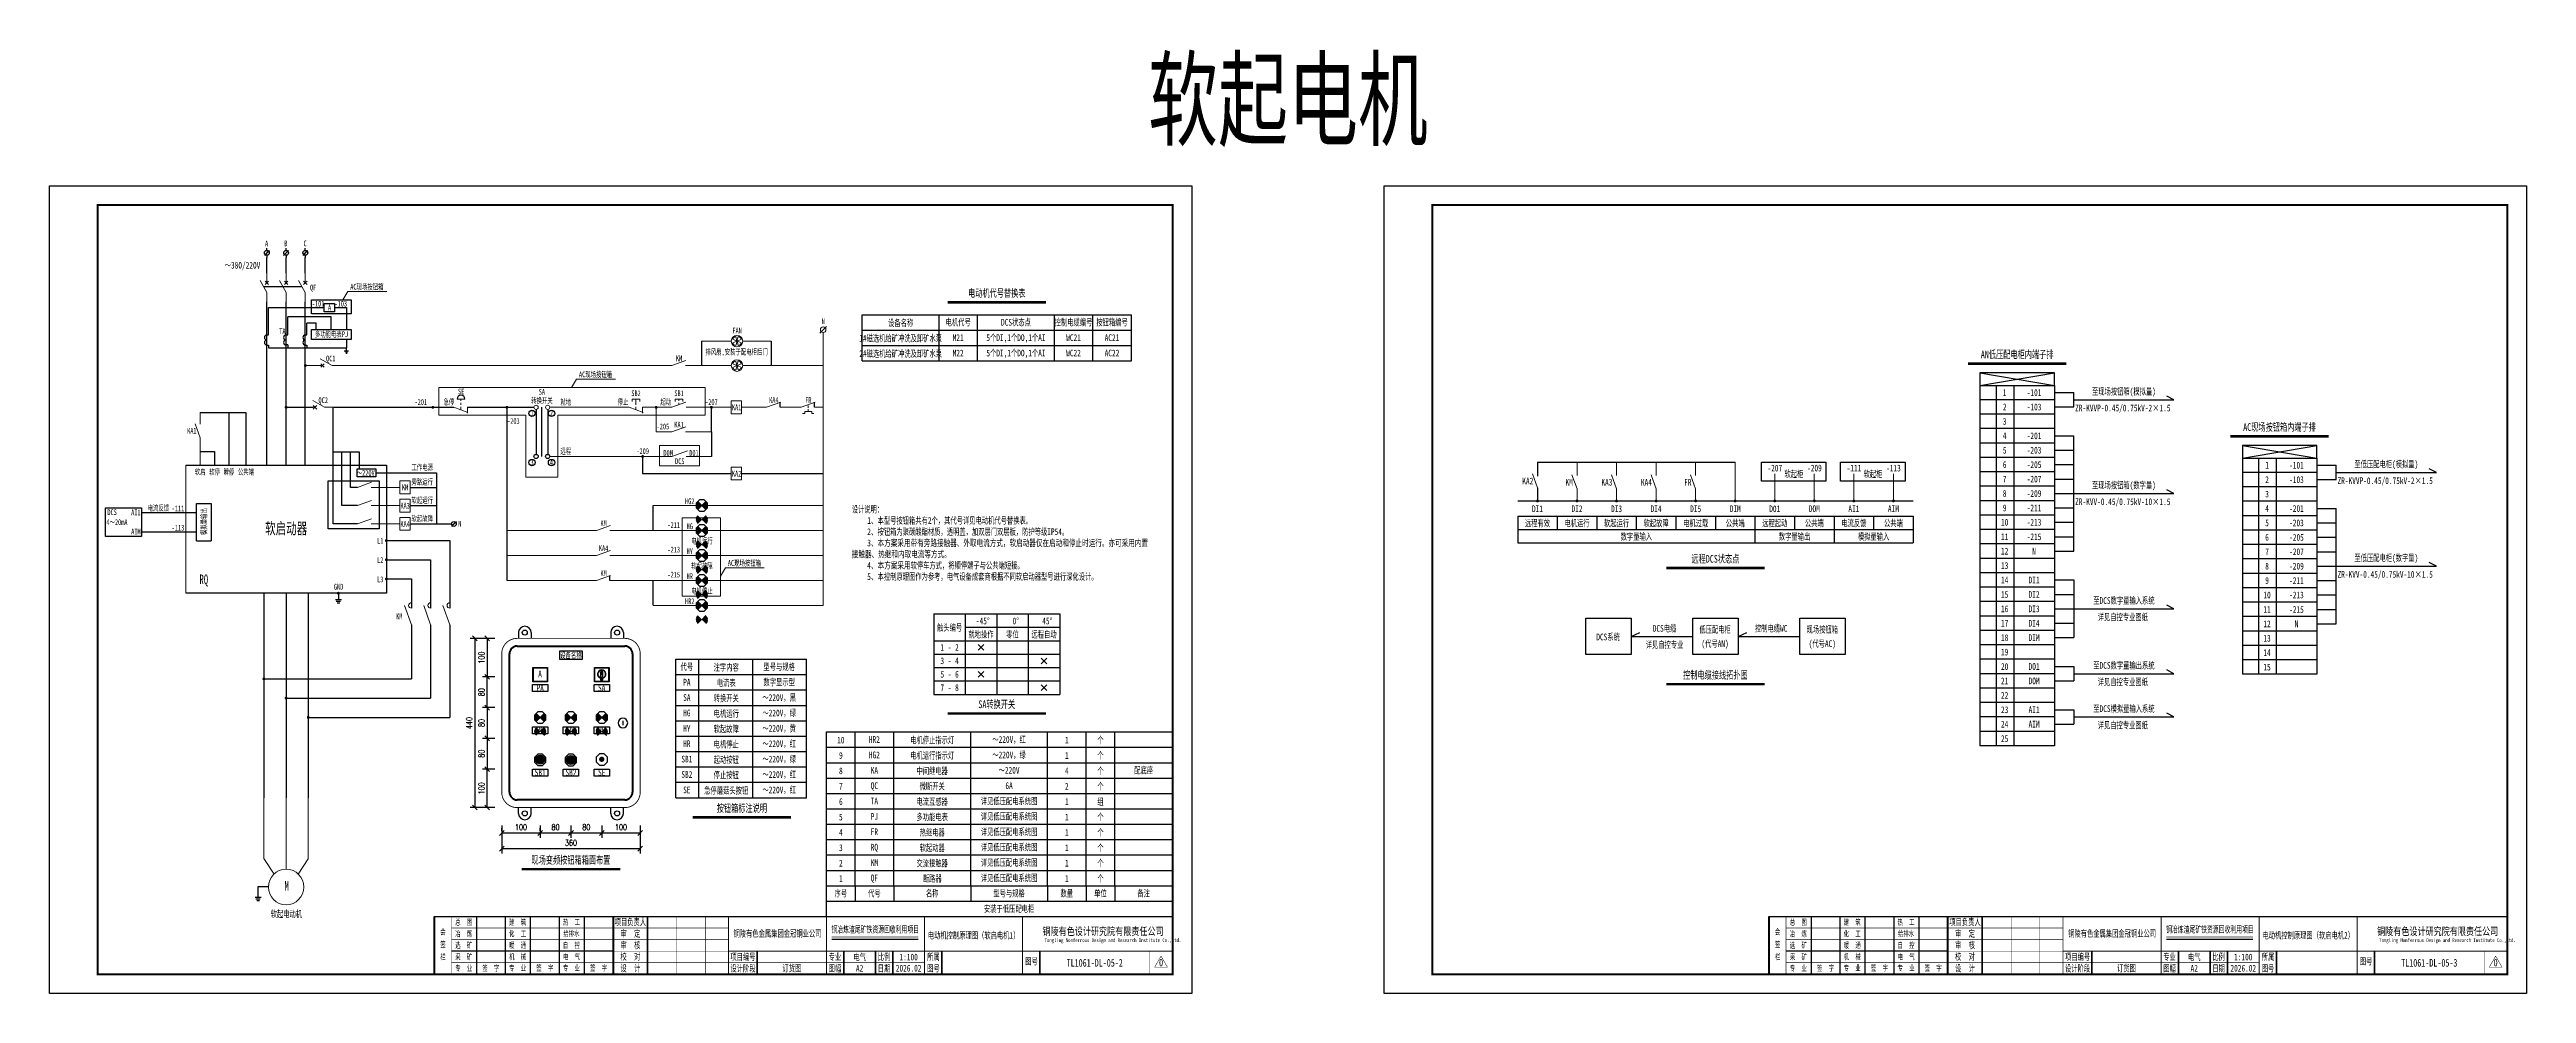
# Model space of a CAD drawing. Header units: millimetres. Extents: x 401220 to 2750366, y -101310 to 943175.
# Drawn here: x 1261146 to 1389946, y 638022 to 687110 of the extents above; entities that cross this region are included whole.
import ezdxf
from ezdxf.enums import TextEntityAlignment as Align

# ---------------------------------------------------------------- set-up
doc = ezdxf.new("R2010")
doc.units = ezdxf.units.MM
doc.linetypes.add('常规', pattern=[20, 10, 0, 10])
for name, color, linetype in [('1', 7, 'Continuous'), ('4', 1, 'Continuous'), ('BORDER', 7, 'Continuous'), ('D1', 4, 'Continuous'), ('动力平面导线层', 3, '常规'), ('动力平面设备层', 1, 'Continuous'), ('图框', 7, 'Continuous'), ('文字', 7, 'Continuous'), ('标注-照明', 7, 'Continuous'), ('照明平面导线层', 3, 'Continuous'), ('照明平面设备层', 1, 'Continuous'), ('电气-接地设计-接地线', 3, '接地线'), ('表格图框层', 7, 'Continuous')]:
    doc.layers.add(name, color=color, linetype=linetype)
for name, color, linetype, lineweight in [('1轮廓实线层', 7, 'Continuous', 18), ('_0', 7, 'Continuous', 25), ('CAXA0层', 7, 'Continuous', 25), ('MX', 3, 'Continuous', 0), ('SW', 8, 'Continuous', 20), ('TEXT', 4, 'Continuous', 0)]:
    doc.layers.add(name, color=color, linetype=linetype, lineweight=lineweight)
doc.styles.add('DIM_FONT', font='txt.shx', dxfattribs={"width": 0.7, "bigfont": 'hzdx.shx'})
doc.styles.add('HZ', font='simsun.ttf', dxfattribs={"width": 0.75})
doc.styles.add('标准', font='NSimSun.ttf', dxfattribs={"width": 0.667})
doc.linetypes.add('接地线', pattern='A,500,[136,EESLTYPE.shx,S=100,R=0,X=0,Y=0],500,-200,60,-200', length=1460)
doc.dimstyles.new('副本 DIM20', dxfattribs={"dimtxt": 300, "dimasz": 2, "dimexe": 250, "dimexo": 300, "dimgap": 150, "dimtad": 1, "dimdec": 0, "dimlfac": 0.05, "dimzin": 0, "dimdsep": 46, "dimtxsty": 'DIM_FONT', "dimblk1": '_DIMX', "dimblk2": '_DIMX', "dimsah": 1, "dimcen": 0, "dimclrd": 3, "dimclre": 3, "dimclrt": 7, "dimadec": 0, "dimazin": 0, "dimtfac": 1, "dimtdec": 0, "dimtix": 1, "dimtmove": 2, "dimatfit": 3, "dimldrblk": '_DIMX', "dimfxl": 250, "dimtolj": 1, "dimtzin": 0, "dimarcsym": 0})

msp = doc.modelspace()

# ---------------------------------------------------------------- texts
at = {"layer": 'SW', "color": 4, "linetype": 'ByBlock', "lineweight": 25, "style": '标准', "width": 0.667}
for s, height, p in [('软起电机', 4000, (1325545.8, 682521.2)), ('DCS电缆', 350, (1345125.8, 656833.8)), ('低压配电柜', 350, (1347753.7, 656775.5)), ('控制电缆WC', 350, (1350666.9, 656833.8)), ('现场按钮箱', 350, (1353330.5, 656775.5)), ('DCS系统', 350, (1342191, 656387.3)), ('详见自控专业', 350, (1345125.8, 655985.1)), ('(代号AN)', 350, (1347753.7, 656036.7)), ('(代号AC)', 350, (1353330.5, 656036.7)), ('软起电动机', 350, (1273458.5, 641981.3))]:
    msp.add_text(s, height=height, dxfattribs=at).set_placement(p, align=Align.CENTER)
at = {"layer": 'SW', "color": 2, "linetype": 'ByBlock', "lineweight": 25, "style": '标准', "width": 0.667}
for s, p in [('电动机代号替换表', (1310402.8, 674243.8)), ('AN低压配电柜内端子排', (1363461.5, 671055.9)), ('远程DCS状态点', (1347771.8, 660425.8)), ('控制电缆接线拓扑图', (1347771.8, 654386.4)), ('SA转换开关', (1310402.8, 652860.3)), ('按钮箱标注说明', (1297147.9, 647456.8)), ('现场变频按钮箱箱面布置', (1288260.6, 644764.9))]:
    msp.add_text(s, height=400, dxfattribs=at).set_placement(p, align=Align.CENTER)
at = {"layer": 'SW', "color": 7, "linetype": 'ByBlock', "lineweight": 25, "style": '标准', "width": 0.667}
for s, height, p in [('设备名称', 350, (1305403, 672720.8)), ('电机代号', 350, (1308394.1, 672751.7)), ('5个DI,1个DO,1个AI', 350, (1311399.1, 671951.7)), ('DCS状态点', 350, (1311399.1, 672751.7)), ('控制电缆编号', 350, (1314394.1, 672751.7)), ('按钮箱编号', 350, (1316394.1, 672751.7)), ('2#磁选机给矿冲洗及卸矿水泵', 350, (1305403, 671120.8)), ('1#磁选机给矿冲洗及卸矿水泵', 350, (1305403, 671920.8)), ('M21', 350, (1308394.1, 671951.7)), ('M22', 350, (1308394.1, 671151.7)), ('5个DI,1个DO,1个AI', 350, (1311399.1, 671151.7)), ('WC21', 350, (1314394.1, 671951.7)), ('WC22', 350, (1314394.1, 671151.7)), ('AC21', 350, (1316394.1, 671951.7)), ('AC22', 350, (1316394.1, 671151.7)), ('2', 350, (1362812.4, 668347)), ('1', 350, (1362812.4, 669096.8)), ('-101', 350, (1364341.7, 669096.8)), ('-103', 350, (1364341.7, 668347)), ('ZR-KVVP-0.45/0.75kV-2×1.5', 350, (1368956.5, 668294.1)), ('至现场按钮箱(模拟量)', 350, (1369013.5, 669154)), ('4', 350, (1362812.4, 666847.4)), ('3', 350, (1362812.4, 667597.2)), ('-201', 350, (1364341.7, 666847.4)), ('5', 350, (1362812.4, 666097.6)), ('-203', 350, (1364341.7, 666097.6)), ('-207', 350, (1350862.4, 665168.8)), ('软起柜', 350, (1351851.1, 664862.8)), ('-209', 350, (1352918.9, 665168.8)), ('-111', 350, (1354975.4, 665168.8)), ('软起柜', 350, (1355964.1, 664862.8)), ('-113', 350, (1357031.9, 665168.8)), ('6', 350, (1362812.4, 665347.8)), ('7', 350, (1362812.4, 664598)), ('-205', 350, (1364341.7, 665347.8)), ('-207', 350, (1364341.7, 664598)), ('至现场按钮箱(数字量)', 350, (1369013.5, 664280.3)), ('2', 350, (1376456.6, 664567.6)), ('1', 350, (1376456.6, 665317.4)), ('-101', 350, (1377985.9, 665317.4)), ('-103', 350, (1377985.9, 664567.6)), ('ZR-KVVP-0.45/0.75kV-2×1.5', 350, (1382600.7, 664514.7)), ('至低压配电柜(模拟量)', 350, (1382657.7, 665374.6)), ('DI1', 350, (1338518.3, 663055)), ('DI2', 350, (1340574.8, 663055)), ('DI3', 350, (1342631.3, 663055)), ('DI4', 350, (1344687.8, 663055)), ('DI5', 350, (1346744.3, 663055)), ('DIM', 350, (1348800.8, 663055)), ('D01', 350, (1350857.3, 663055)), ('DOM', 350, (1352913.8, 663055)), ('AI1', 350, (1354970.3, 663055)), ('AIM', 350, (1357026.8, 663055)), ('8', 350, (1362812.4, 663848.2)), ('9', 350, (1362812.4, 663098.4)), ('-209', 350, (1364341.7, 663848.2)), ('-211', 350, (1364341.7, 663098.4)), ('ZR-KVV-0.45/0.75kV-10×1.5', 350, (1368956.5, 663420.4)), ('4', 350, (1376456.6, 663068)), ('3', 350, (1376456.6, 663817.8)), ('-201', 350, (1377985.9, 663068)), ('远程有效', 350, (1338518.3, 662306.5)), ('电机运行', 350, (1340574.8, 662306.5)), ('软起运行', 350, (1342631.3, 662306.5)), ('软起故障', 350, (1344687.8, 662306.5)), ('电机过载', 350, (1346744.3, 662306.5)), ('公共端', 350, (1348800.8, 662306.5)), ('远程起动', 350, (1350857.3, 662306.5)), ('公共端', 350, (1352913.8, 662306.5)), ('电流反馈', 350, (1354970.3, 662306.5)), ('公共端', 350, (1357026.8, 662306.5)), ('10', 350, (1362812.4, 662348.6)), ('-213', 350, (1364341.7, 662348.6)), ('5', 350, (1376456.6, 662318.2)), ('-203', 350, (1377985.9, 662318.2)), ('数字量输入', 350, (1343659, 661608.3)), ('数字量输出', 350, (1351885, 661608.3)), ('模拟量输入', 350, (1355998, 661608.3)), ('11', 350, (1362812.4, 661598.8)), ('12', 350, (1362812.4, 660849)), ('-215', 350, (1364341.7, 661598.8)), ('N', 350, (1364341.7, 660849)), ('6', 350, (1376456.6, 661568.4)), ('7', 350, (1376456.6, 660818.6)), ('-205', 350, (1377985.9, 661568.4)), ('-207', 350, (1377985.9, 660818.6)), ('至低压配电柜(数字量)', 350, (1382657.7, 660500.9)), ('13', 350, (1362812.4, 660099.2)), ('14', 350, (1362812.4, 659349.4)), ('DI1', 350, (1364341.7, 659349.4)), ('8', 350, (1376456.6, 660068.8)), ('9', 350, (1376456.6, 659319)), ('-209', 350, (1377985.9, 660068.8)), ('-211', 350, (1377985.9, 659319)), ('ZR-KVV-0.45/0.75kV-10×1.5', 350, (1382600.7, 659641)), ('15', 350, (1362812.4, 658599.6)), ('16', 350, (1362812.4, 657849.8)), ('DI2', 350, (1364341.7, 658599.6)), ('DI3', 350, (1364341.7, 657849.8)), ('至DCS数字量输入系统', 350, (1369013.5, 658281.9)), ('10', 350, (1376456.6, 658569.2)), ('-213', 350, (1377985.9, 658569.2)), ('触头编号', 350, (1307949.5, 656874.3)), ('就地操作', 350, (1309579.6, 656521.8)), ('-45°', 350, (1309675.7, 657220)), ('零位', 350, (1311219, 656521.8)), ('0°', 350, (1311390.3, 657220)), ('远程自动', 350, (1312858.4, 656521.8)), ('45°', 350, (1313029, 657220)), ('17', 350, (1362812.4, 657100)), ('DI4', 350, (1364341.7, 657100)), ('详见自控专业图纸', 350, (1368956.5, 657422)), ('11', 350, (1376456.6, 657819.4)), ('12', 350, (1376456.6, 657069.6)), ('-215', 350, (1377985.9, 657819.4)), ('N', 350, (1377985.9, 657069.6)), ('设备名称', 300, (1288257.8, 655459.3)), ('1 - 2', 350, (1307949.5, 655845)), ('18', 350, (1362812.4, 656350.2)), ('19', 350, (1362812.4, 655600.4)), ('DIM', 350, (1364341.7, 656350.2)), ('13', 350, (1376456.6, 656319.8)), ('14', 350, (1376456.6, 655570)), ('A', 350, (1286651.5, 654455.7)), ('代号', 350, (1294286, 654834.4)), ('PA', 350, (1294286, 654034.4)), ('注字内容', 350, (1296334, 654803.5)), ('电流表', 350, (1296334, 654003.5)), ('数字显示型', 350, (1299086.8, 654034.4)), ('型号与规格', 350, (1299086.8, 654834.4)), ('3 - 4', 350, (1307949.5, 655146.9)), ('5 - 6', 350, (1307949.5, 654448.7)), ('20', 350, (1362812.4, 654850.6)), ('21', 350, (1362812.4, 654100.8)), ('DO1', 350, (1364341.7, 654850.6)), ('DOM', 350, (1364341.7, 654100.8)), ('至DCS数字量输出系统', 350, (1369013.5, 654907.8)), ('详见自控专业图纸', 350, (1368956.5, 654047.9)), ('15', 350, (1376456.6, 654820.2)), ('PA', 350, (1286657.9, 653736.9)), ('SA', 350, (1289857.9, 653736.9)), ('SA', 350, (1294286, 653234.4)), ('转换开关', 350, (1296334, 653203.5)), ('～220V，黑', 350, (1299086.8, 653234.4)), ('7 - 8', 350, (1307949.5, 653750.5)), ('22', 350, (1362812.4, 653351)), ('至DCS模拟量输入系统', 350, (1369013.5, 652658.4)), ('HG', 350, (1286659.3, 651536.9)), ('HY', 350, (1288259.2, 651536.9)), ('HR', 350, (1289859.3, 651536.9)), ('HG', 350, (1294286, 652434.4)), ('HY', 350, (1294286, 651634.4)), ('软起故障', 350, (1296334, 651603.5)), ('电机运行', 350, (1296334, 652403.5)), ('～220V，绿', 350, (1299086.8, 652434.4)), ('～220V，黄', 350, (1299086.8, 651634.4)), ('23', 350, (1362812.4, 652601.2)), ('24', 350, (1362812.4, 651851.4)), ('AI1', 350, (1364341.7, 652601.2)), ('AIM', 350, (1364341.7, 651851.4)), ('详见自控专业图纸', 350, (1368956.5, 651798.4)), ('HR', 350, (1294286, 650834.4)), ('电机停止', 350, (1296334, 650803.5)), ('～220V，红', 350, (1299086.8, 650834.4)), ('10', 350, (1302295.8, 651023.1)), ('9', 350, (1302295.8, 650223.1)), ('HR2', 350, (1304036.9, 651054.1)), ('HG2', 350, (1304036.9, 650254.1)), ('电机停止指示灯', 350, (1307045.8, 651023.1)), ('电机运行指示灯', 350, (1307045.8, 650223.1)), ('～220V，红', 350, (1311041.9, 651054.1)), ('～220V，绿', 350, (1311041.9, 650254.1)), ('1', 350, (1314045.8, 651023.1)), ('1', 350, (1314045.8, 650223.1)), ('个', 350, (1315795.8, 651023.1)), ('个', 350, (1315795.8, 650223.1)), ('25', 350, (1362812.4, 651101.6)), ('SB1', 350, (1286659.3, 649336.9)), ('SB2', 350, (1288259.2, 649336.9)), ('SE', 350, (1289859.3, 649336.9)), ('SB1', 350, (1294286, 650034.4)), ('SB2', 350, (1294286, 649234.4)), ('起动按钮', 350, (1296334, 650003.5)), ('停止按钮', 350, (1296334, 649203.5)), ('～220V，绿', 350, (1299086.8, 650034.4)), ('～220V，红', 350, (1299086.8, 649234.4)), ('8', 350, (1302295.8, 649423.1)), ('KA', 350, (1304036.9, 649454.1)), ('中间继电器', 350, (1307045.8, 649423.1)), ('～220V', 350, (1311041.9, 649454.1)), ('4', 350, (1314045.8, 649423.1)), ('个', 350, (1315795.8, 649423.1)), ('配底座', 350, (1318041.9, 649454.1)), ('SE', 350, (1294286, 648434.4)), ('急停蘑菇头按钮', 350, (1296334, 648403.5)), ('～220V，红', 350, (1299086.8, 648434.4)), ('7', 350, (1302295.8, 648623.1)), ('6', 350, (1302295.8, 647823.1)), ('TA', 350, (1304036.9, 647854.1)), ('QC', 350, (1304036.9, 648654.1)), ('电流互感器', 350, (1307045.8, 647823.1)), ('微断开关', 350, (1307045.8, 648623.1)), ('详见低压配电系统图', 350, (1311041.9, 647854.1)), ('6A', 350, (1311041.9, 648654.1)), ('2', 350, (1314045.8, 648623.1)), ('1', 350, (1314045.8, 647823.1)), ('个', 350, (1315795.8, 648623.1)), ('组', 350, (1315795.8, 647823.1)), ('5', 350, (1302295.8, 647023.1)), ('PJ', 350, (1304036.9, 647054.1)), ('FR', 350, (1304036.9, 646254.1)), ('多功能电表', 350, (1307045.8, 647023.1)), ('热继电器', 350, (1307045.8, 646223.1)), ('详见低压配电系统图', 350, (1311041.9, 647054.1)), ('详见低压配电系统图', 350, (1311041.9, 646254.1)), ('1', 350, (1314045.8, 647023.1)), ('个', 350, (1315795.8, 647023.1)), ('个', 350, (1315795.8, 646223.1)), ('4', 350, (1302295.8, 646223.1)), ('3', 350, (1302295.8, 645423.1)), ('RQ', 350, (1304036.9, 645454.1)), ('软起动器', 350, (1307045.8, 645423.1)), ('详见低压配电系统图', 350, (1311041.9, 645454.1)), ('1', 350, (1314045.8, 646223.1)), ('1', 350, (1314045.8, 645423.1)), ('个', 350, (1315795.8, 645423.1)), ('2', 350, (1302295.8, 644623.1)), ('1', 350, (1302295.8, 643823.1)), ('QF', 350, (1304036.9, 643854.1)), ('KM', 350, (1304036.9, 644654.1)), ('交流接触器', 350, (1307045.8, 644623.1)), ('断路器', 350, (1307045.8, 643823.1)), ('详见低压配电系统图', 350, (1311041.9, 644654.1)), ('详见低压配电系统图', 350, (1311041.9, 643854.1)), ('1', 350, (1314045.8, 644623.1)), ('1', 350, (1314045.8, 643823.1)), ('个', 350, (1315795.8, 644623.1)), ('个', 350, (1315795.8, 643823.1)), ('序号', 350, (1302293.9, 643054.1)), ('代号', 350, (1304036.9, 643054.1)), ('名称', 350, (1307041.9, 643054.1)), ('型号与规格', 350, (1311041.9, 643054.1)), ('数量', 350, (1314041.9, 643054.1)), ('单位', 350, (1315791.9, 643054.1)), ('备注', 350, (1318041.9, 643054.1)), ('安装于低压配电柜', 350, (1311041.9, 642254.1))]:
    msp.add_text(s, height=height, dxfattribs=at).set_placement(p, align=Align.CENTER)
at = {"layer": 'SW', "color": 3, "linetype": 'ByBlock', "lineweight": 25, "style": '标准', "width": 0.667}
msp.add_text('AC现场按钮箱内端子排', height=400, dxfattribs=at).set_placement((1377105.8, 667276.5), align=Align.CENTER)
at = {"layer": 'SW', "color": 7, "linetype": 'ByBlock', "lineweight": 25, "style": '标准', "width": 0.667}
for s, p in [('KA2', (1338300.8, 664673.1)), ('KM', (1340357.3, 664609.3)), ('KA3', (1342413.8, 664609.3)), ('KA4', (1344470.3, 664609.3)), ('FR', (1346526.8, 664609.3))]:
    msp.add_text(s, height=350, dxfattribs=at).set_placement(p, align=Align.MIDDLE_RIGHT)
at = {"layer": 'SW', "color": 4, "linetype": 'Continuous', "lineweight": 25, "style": '标准'}
for s, height, width, p in [('铜冶炼渣尾矿铁资源回收利用项目', 350, 0.62, (1304083.3, 641179.6)), ('铜冶炼渣尾矿铁资源回收利用项目', 350, 0.62, (1373483.3, 641179.6)), ('铜陵有色金属集团金冠铜业公司', 350, 0.667, (1298999.6, 640968)), ('电气', 350, 0.667, (1303270, 639740)), ('电动机控制原理图（软启电机1）', 350, 0.667, (1309196.7, 640868.6)), ('铜陵有色金属集团金冠铜业公司', 350, 0.667, (1368399.6, 640968)), ('电气', 350, 0.667, (1372670, 639740)), ('电动机控制原理图（软启电机2）', 350, 0.667, (1378596.7, 640868.6)), ('A2', 350, 0.667, (1303270, 639160.3)), ('2026.02', 350, 0.667, (1305820, 639160.3)), ('1:100', 350, 0.667, (1305820, 639740)), ('TL1061-DL-05-2', 400, 0.667, (1315495.1, 639416.8)), ('0', 400, 0.667, (1318943.6, 639429.7)), ('A2', 350, 0.667, (1372670, 639160.3)), ('2026.02', 350, 0.667, (1375220, 639160.3)), ('1:100', 350, 0.667, (1375220, 639740)), ('TL1061-DL-05-3', 400, 0.667, (1384895.1, 639416.8)), ('0', 400, 0.667, (1388343.6, 639429.7))]:
    msp.add_text(s, height=height, dxfattribs=dict(at, width=width)).set_placement(p, align=Align.CENTER)
at = {"layer": 'SW', "color": 1, "linetype": 'Continuous', "lineweight": 25, "style": '标准', "width": 0.667}
for p in [(1299745.2, 639160.3), (1369145.2, 639160.3)]:
    msp.add_text('订货图', height=350, dxfattribs=at).set_placement(p, align=Align.CENTER)
at = {"layer": 'SW', "color": 0, "linetype": 'ByBlock', "lineweight": 25, "insert": (1302861.8, 663376.6), "char_height": 350, "width": 15662.183, "attachment_point": 1, "style": '标准'}
msp.add_mtext('设计说明：\\P{\\W0.7;    1、\\W0.667;\\C7;本型号按钮箱共有2个，其代号详见电动机代号替换表。\\P\\W0.7;\\C0;    2、\\W0.667;\\C7;按钮箱为聚碳酸酯材质，透明盖，加双层门双层板，防护等级IP54。\\W0.7;\\C0;\\P    3、本方案采用带有旁路接触器、外取电流方式，软启动器仅在启动和停止时运行。亦可采用内置接触器、热继和内取电流等方式。\\P    4、本方案采用\\W0.667;\\C7;软停车方式，将顺停端子与公共端短接。\\P\\W0.7;\\C0;    5、\\W0.667;\\C7;本控制原理图作为参考，电气设备成套商根据不同软启动器型号进行深化设计。}', dxfattribs=at)
at = {"layer": 'TEXT', "color": 7, "linetype": 'ByBlock', "ltscale": 100, "style": '标准', "width": 0.667}
for s, height, p in [('A', 300, (1272434.4, 676878.6)), ('B', 300, (1273434.4, 676878.6)), ('C', 300, (1274434.4, 676878.6)), ('～380/220V', 350, (1271181.8, 675715.1)), ('QF', 300, (1274855.7, 674585.4)), ('TA', 300, (1273255.2, 672312.4)), ('多功能电表PJ', 300, (1275808.7, 672159.3)), ('FAN', 300, (1296901.1, 672344)), ('N', 300, (1301377.8, 672832.3)), ('QC1', 300, (1275767.8, 670894.5)), ('KM', 300, (1293880.7, 670903.5)), ('排风扇,安装于配电柜后门', 300, (1296869.9, 671233.9)), ('QC2', 300, (1275378.1, 668723.7)), ('SE', 300, (1282548.4, 669176.7)), ('转换开关', 300, (1286748.5, 668705.9)), ('SA', 300, (1286748.5, 669154.9)), ('就地', 300, (1287989.2, 668629.5)), ('停止', 300, (1290965.1, 668634.1)), ('SB2', 300, (1291642.6, 669083.7)), ('起动', 300, (1293188.5, 668634.1)), ('SB1', 300, (1293880.7, 669083.7)), ('KA1', 300, (1296874.2, 668353)), ('KA4', 300, (1298809.1, 668732.7)), ('FR', 300, (1300604.4, 668732.7)), ('KA1', 300, (1268546, 667131.7)), ('1', 300, (1286238.1, 668048.8)), ('2', 300, (1287243.1, 668048.8)), ('KA1', 300, (1293880.7, 667454.5)), ('远程', 300, (1287989.2, 666073.2)), ('D0M', 300, (1293312.5, 665982.7)), ('D01', 300, (1294656.3, 665982.7)), ('软启', 300, (1268976, 665001.1)), ('软停', 300, (1269726, 665001.1)), ('瞬停', 300, (1270476, 665001.1)), ('公共端', 300, (1271359.1, 665001.1)), ('～220V', 300, (1277587.4, 664941.1)), ('旁路运行', 300, (1280522.8, 664474.4)), ('工作电源', 300, (1280522.8, 665232.7)), ('3', 300, (1286238.1, 665492.6)), ('4', 300, (1287243.1, 665492.6)), ('KA2', 300, (1296874.2, 664905.2)), ('电流反馈', 300, (1266803.3, 663120.8)), ('KA3', 300, (1279637.1, 663239.2)), ('KM', 300, (1279637.1, 664190.9)), ('软起运行', 300, (1280522.8, 663522.8)), ('HG2', 300, (1294435.9, 663468.1)), ('软启动器', 600, (1273451.4, 661906.5)), ('KA4', 300, (1279637.1, 662287.5)), ('软起故障', 300, (1280522.8, 662571.1)), ('N', 300, (1282476.9, 662299.9)), ('KM', 300, (1289956.4, 662325.2)), ('HG', 300, (1294435.9, 662168.1)), ('L1', 300, (1278342.6, 661407.1)), ('KA4', 300, (1289956.4, 661025.2)), ('HY', 300, (1294435.9, 660868.1)), ('电机运行', 300, (1295072.1, 661407.5)), ('L2', 300, (1278342.5, 660407.1)), ('L3', 300, (1278342.5, 659407.1)), ('KM', 300, (1289956.4, 659725.2)), ('HR', 300, (1294435.9, 659568.1)), ('软起故障', 300, (1295072.1, 660107.5)), ('GND', 300, (1276175.6, 659024.5)), ('HR2', 300, (1294435.9, 658268.1)), ('电机停止', 300, (1295072.1, 658807.5)), ('KM', 300, (1279332.9, 657484.8)), ('M', 500, (1273479.8, 643370.5))]:
    msp.add_text(s, height=height, dxfattribs=at).set_placement(p, align=Align.CENTER)
at = {"layer": 'TEXT', "color": 6, "linetype": 'ByBlock', "ltscale": 100, "style": '标准', "width": 0.667}
for p in [(1277645.7, 674622.7), (1289540.3, 670065.8), (1297281.7, 660256.2)]:
    msp.add_text('AC现场按钮箱', height=300, dxfattribs=at).set_placement(p, align=Align.CENTER)
at = {"layer": 'TEXT', "color": 2, "linetype": 'ByBlock', "ltscale": 100, "style": '标准', "width": 0.667}
for s, p in [('-101', (1275113, 673746.6)), ('-103', (1276289.9, 673746.6)), ('-201', (1280452.7, 668629.9)), ('-207', (1295563.3, 668629.9)), ('-203', (1285265.2, 667645.7)), ('-205', (1293040, 667357)), ('-209', (1291989, 666073.6)), ('-211', (1293604.7, 662227.7)), ('-213', (1293604.7, 660956.1)), ('-215', (1293604.7, 659656.1))]:
    msp.add_text(s, height=300, dxfattribs=at).set_placement(p, align=Align.CENTER)
at = {"layer": 'TEXT', "color": 7, "linetype": 'ByBlock', "ltscale": 100, "style": '标准', "width": 0.667}
msp.add_text('A', height=300, dxfattribs=at).set_placement((1275624.7, 673545.1))
at = {"layer": 'TEXT', "color": 1, "linetype": 'ByBlock', "ltscale": 100, "style": '标准', "width": 0.667}
msp.add_text('急停', height=300, dxfattribs=at).set_placement((1281913.3, 668634.1), align=Align.CENTER)
at = {"layer": 'TEXT', "color": 4, "linetype": 'ByBlock', "ltscale": 100, "style": '标准', "width": 0.667}
msp.add_text('DCS', height=300, dxfattribs=at).set_placement((1293917.2, 665550), align=Align.CENTER)
at = {"layer": 'TEXT', "color": 2, "linetype": 'ByBlock', "ltscale": 100, "style": '标准', "width": 0.667}
for s, p in [('-111', (1268151.4, 663095.7)), ('-113', (1268151.4, 662095.7))]:
    msp.add_text(s, height=300, dxfattribs=at).set_placement(p, align=Align.RIGHT)
at = {"layer": 'TEXT', "color": 4, "linetype": 'ByBlock', "ltscale": 100, "style": '标准', "width": 0.667}
msp.add_text('DCS', height=300, dxfattribs=at).set_placement((1264154.7, 662900.4))
at = {"layer": 'TEXT', "color": 7, "linetype": 'ByBlock', "ltscale": 100, "style": '标准', "width": 0.667}
msp.add_text('4～20mA', height=300, dxfattribs=at).set_placement((1264651.8, 662529.8), align=Align.MIDDLE)
for s, p in [('AI1', (1265880.2, 662892.9)), ('AIM', (1265880.2, 661892.9))]:
    msp.add_text(s, height=300, dxfattribs=at).set_placement(p, align=Align.RIGHT)
at = {"layer": 'TEXT', "color": 0, "linetype": 'ByBlock', "ltscale": 100, "style": '标准', "width": 0.667}
msp.add_text('模拟量输出', height=300, rotation=90, dxfattribs=at).set_placement((1269316, 662559.5), align=Align.CENTER)
msp.add_text('RQ', height=500, dxfattribs=at).set_placement((1268941, 659309.8))

# ---------------------------------------------------------------- blocks, each defined once
blk = doc.blocks.new('*U36')
at = {"layer": '1轮廓实线层'}
for p, q in [((0, 15), (0, 10)), ((0, 5), (-3.5, 11.1)), ((0, 10), (-0.9, 10.9)), ((0, 10), (-0.9, 9.1)), ((0, 10), (0.9, 10.9)), ((0, 10), (0.9, 9.1)), ((0, 5), (0, 0))]:
    blk.add_line(p, q, dxfattribs=at)
blk = doc.blocks.new('SYMB2_M_13')
for p, q in [((0, -1.2), (0, 0)), ((0, -2.5), (-1.3, -3.8)), ((0, -2.5), (1.3, -1.2)), ((0, -3.8), (0, -5))]:
    blk.add_line(p, q)
blk.add_circle((0, -2.5), 1.25)
blk = doc.blocks.new('3')
at = {"layer": 'TEXT', "color": 7, "lineweight": 25, "style": 'HZ', "width": 0.75}
for s, height, p in [('铜陵有色设计研究院有限责任公司', 400, (221501, 249018)), ('Tongling Nonferrous Design and Research Institute Co.,Ltd.', 200, (221613, 248659))]:
    blk.add_text(s, height=height, dxfattribs=at).set_placement(p)
blk = doc.blocks.new('铜陵有色图签02')
at = {"layer": '图框', "linetype": 'Continuous', "lineweight": 50}
for p, q in [((-38401, 3003), (-38401, 1)), ((-29100, 3001), (-29100, 0))]:
    blk.add_line(p, q, dxfattribs=at)
at = {"layer": '图框', "color": 7, "linetype": 'Continuous', "lineweight": 25}
for p, q in [((-36201, 3010), (-36201, 9)), ((-34701, 3010), (-34701, 9)), ((-33401, 3017), (-33401, 16)), ((-31901, 3017), (-31901, 16)), ((-30601, 3017), (-30601, 16)), ((-29100, 1201), (-37501, 1201))]:
    blk.add_line(p, q, dxfattribs=at)
at = {"layer": '图框', "color": 7, "linetype": 'Continuous', "lineweight": 35}
for p, q in [((-27300, 3001), (-27300, 1)), ((-21600, 1197), (-21600, -3)), ((-17100, 1200), (-17100, 0)), ((-15450, 0), (-15450, 1200)), ((-14550, 1200), (-14550, 0)), ((-12000, 1201), (-12000, 1)), ((-6900, 1202), (-6900, 2))]:
    blk.add_line(p, q, dxfattribs=at)
at = {"layer": '图框', "lineweight": 25}
blk.add_line((-17723, 1830), (-13223, 1830), dxfattribs=at)
at = {"layer": '图框', "lineweight": 70, "const_width": 70}
blk.add_lwpolyline([(-17980, 3001), (0, 3001), (-38401, 3001)], dxfattribs=at)
at = {"layer": '图框', "color": 7, "linetype": 'Continuous', "lineweight": 25, "const_width": 25}
for points in [[(-37501, 3000), (-37501, 0)], [(-25800, 3001), (-25800, 1)], [(-24300, 3001), (-24300, 1)], [(-23100, 2401), (-37501, 2401)], [(-23100, 1801), (-37501, 1801)], [(-12900, 600), (-18000, 600), (-37501, 600)], [(-23100, 1201), (-29100, 1201)], [(-602, 943), (-932, 371), (-272, 371), (-602, 943)]]:
    blk.add_lwpolyline(points, dxfattribs=at)
at = {"layer": '图框', "linetype": 'Continuous', "lineweight": 50, "const_width": 50}
for points in [[(-23100, 3001), (-23100, 1)], [(-18000, 3000), (-18000, 0)]]:
    blk.add_lwpolyline(points, dxfattribs=at)
at = {"layer": '图框', "lineweight": 50, "const_width": 50}
for points in [[(-12900, 3001), (-12900, 1)], [(-7800, 3001), (-7800, 1)], [(0, 3000), (0, 0)], [(-23100, 1200), (0, 1200)]]:
    blk.add_lwpolyline(points, dxfattribs=at)
at = {"layer": '图框', "lineweight": 25, "const_width": 35}
blk.add_lwpolyline([(-17723, 1930), (-13223, 1930)], dxfattribs=at)
at = {"layer": '图框', "linetype": 'Continuous', "lineweight": 70, "const_width": 70}
blk.add_lwpolyline([(-38401, 1), (0, 0)], dxfattribs=at)
at = {"layer": '图框', "color": 7, "linetype": 'Continuous', "lineweight": 35, "const_width": 25}
blk.add_lwpolyline([(-1200, 1201), (-1200, 0)], dxfattribs=at)
at = {"layer": '图框', "lineweight": 25}
blk.add_blockref('3', (-228268, -246986), dxfattribs=at)
at = {"layer": 'TEXT', "color": 7, "lineweight": 25, "style": '标准', "width": 0.667}
for s, height, p in [('总  图', 300, (-36862, 2555)), ('建  筑', 300, (-34062, 2562)), ('热  工', 300, (-31262, 2562)), ('项目负责人', 350, (-28197, 2541)), ('签', 300, (-37942, 1404)), ('会', 300, (-37942, 2054)), ('冶  炼', 300, (-36862, 1955)), ('选  矿', 300, (-36862, 1355)), ('化  工', 300, (-34062, 1962)), ('暖  通', 300, (-34062, 1362)), ('给排水', 300, (-31262, 1962)), ('自  控', 300, (-31262, 1362)), ('审  定', 350, (-28197, 1941)), ('审  核', 350, (-28197, 1341)), ('栏', 300, (-37942, 754)), ('采  矿', 300, (-36862, 754)), ('专  业', 300, (-36862, 170)), ('签  字', 300, (-35449, 170)), ('机  械', 300, (-34062, 761)), ('专  业', 300, (-34062, 177)), ('签  字', 300, (-32649, 177)), ('专  业', 300, (-31262, 177)), ('电  气', 300, (-31262, 761)), ('签  字', 300, (-29849, 177)), ('校  对', 350, (-28197, 741)), ('设  计', 350, (-28197, 139)), ('项目编号', 350, (-22343, 730)), ('设计阶段', 350, (-22343, 130)), ('专业', 350, (-17559, 730)), ('图幅', 350, (-17559, 130)), ('比例', 350, (-15009, 730)), ('日期', 350, (-15009, 130)), ('所属', 350, (-12438, 730)), ('图号', 350, (-12438, 130)), ('图号', 350, (-7339, 495))]:
    blk.add_text(s, height=height, dxfattribs=at).set_placement(p, align=Align.CENTER)
blk = doc.blocks.new('_Oblique')
at = {"color": 0, "linetype": 'ByBlock', "lineweight": -2}
blk.add_line((-0.5, -0.5), (0.5, 0.5), dxfattribs=at)
blk = doc.blocks.new('*D97')
at = {"layer": '1', "color": 3, "linetype": 'ByBlock', "lineweight": -2, "transparency": 16777216}
for p, q in [((1284302, 652888), (1283656, 652888)), ((1283906, 652888), (1283906, 651288)), ((1284302, 651288), (1283656, 651288))]:
    blk.add_line(p, q, dxfattribs=at)
at = {"layer": 'Defpoints', "color": 0, "linetype": 'ByBlock', "transparency": 16777216}
for p in [(1284602, 652888), (1283906, 651288), (1284602, 651288)]:
    blk.add_point(p, dxfattribs=at)
at = {"layer": '1', "color": 3, "linetype": 'ByBlock', "lineweight": -2, "transparency": 16777216, "xscale": 250, "yscale": 250, "zscale": 250}
for p, rotation in [((1283906, 652888), 90), ((1283906, 651288), 270)]:
    blk.add_blockref('_Oblique', p, dxfattribs=dict(at, rotation=rotation))
at = {"layer": '1', "color": 7, "linetype": 'ByBlock', "transparency": 16777216, "insert": (1283606, 652088), "char_height": 300, "attachment_point": 5, "rotation": 90, "style": 'DIM_FONT'}
blk.add_mtext('\\A1;80', dxfattribs=at)
blk = doc.blocks.new('_DIMX')
blk.add_line((-150, 0), (150, 0))
at = {"const_width": 50}
blk.add_lwpolyline([(-70, -70), (70, 70)], dxfattribs=at)
blk = doc.blocks.new('*D98')
at = {"layer": '1', "color": 3, "linetype": 'ByBlock', "lineweight": -2, "transparency": 16777216}
for p, q in [((1284002, 656488), (1283015, 656488)), ((1283265, 656488), (1283265, 647688)), ((1284002, 647688), (1283015, 647688))]:
    blk.add_line(p, q, dxfattribs=at)
at = {"layer": 'Defpoints', "color": 0, "linetype": 'ByBlock', "transparency": 16777216}
for p in [(1284302, 656488), (1283265, 647688), (1284302, 647688)]:
    blk.add_point(p, dxfattribs=at)
at = {"layer": '1', "color": 3, "linetype": 'ByBlock', "lineweight": -2, "transparency": 16777216, "xscale": 250, "yscale": 250, "zscale": 250}
for p, rotation in [((1283265, 656488), 90), ((1283265, 647688), 270)]:
    blk.add_blockref('_Oblique', p, dxfattribs=dict(at, rotation=rotation))
at = {"layer": '1', "color": 7, "linetype": 'ByBlock', "transparency": 16777216, "insert": (1282965, 652088), "char_height": 300, "attachment_point": 5, "rotation": 90, "style": 'DIM_FONT'}
blk.add_mtext('\\A1;440', dxfattribs=at)
blk = doc.blocks.new('*D99')
at = {"layer": '1', "color": 3, "linetype": 'ByBlock', "lineweight": -2, "transparency": 16777216}
for p, q in [((1284302, 656488), (1283656, 656488)), ((1283906, 656488), (1283906, 654488)), ((1284302, 654488), (1283656, 654488))]:
    blk.add_line(p, q, dxfattribs=at)
at = {"layer": 'Defpoints', "color": 0, "linetype": 'ByBlock', "transparency": 16777216}
for p in [(1284602, 656488), (1283906, 654488), (1284602, 654488)]:
    blk.add_point(p, dxfattribs=at)
at = {"layer": '1', "color": 3, "linetype": 'ByBlock', "lineweight": -2, "transparency": 16777216, "xscale": 250, "yscale": 250, "zscale": 250}
for p, rotation in [((1283906, 656488), 90), ((1283906, 654488), 270)]:
    blk.add_blockref('_Oblique', p, dxfattribs=dict(at, rotation=rotation))
at = {"layer": '1', "color": 7, "linetype": 'ByBlock', "transparency": 16777216, "insert": (1283606, 655488), "char_height": 300, "attachment_point": 5, "rotation": 90, "style": 'DIM_FONT'}
blk.add_mtext('\\A1;100', dxfattribs=at)
blk = doc.blocks.new('*D100')
at = {"layer": '1', "color": 3, "linetype": 'ByBlock', "lineweight": -2, "transparency": 16777216}
for p, q in [((1284147, 654488), (1283656, 654488)), ((1283906, 652888), (1283906, 654488)), ((1284085, 652888), (1283656, 652888))]:
    blk.add_line(p, q, dxfattribs=at)
at = {"layer": 'Defpoints', "color": 0, "linetype": 'ByBlock', "transparency": 16777216}
for p in [(1283906, 654488), (1284447, 654488), (1284385, 652888)]:
    blk.add_point(p, dxfattribs=at)
at = {"layer": '1', "color": 3, "linetype": 'ByBlock', "lineweight": -2, "transparency": 16777216, "xscale": 250, "yscale": 250, "zscale": 250}
for p, rotation in [((1283906, 654488), 90), ((1283906, 652888), 270)]:
    blk.add_blockref('_Oblique', p, dxfattribs=dict(at, rotation=rotation))
at = {"layer": '1', "color": 7, "linetype": 'ByBlock', "transparency": 16777216, "insert": (1283606, 653688), "char_height": 300, "attachment_point": 5, "rotation": 90, "style": 'DIM_FONT'}
blk.add_mtext('\\A1;80', dxfattribs=at)
blk = doc.blocks.new('*D101')
at = {"layer": '1', "color": 3, "linetype": 'ByBlock', "lineweight": -2, "transparency": 16777216}
for p, q in [((1288259, 646765), (1288259, 646119)), ((1289861, 646765), (1289861, 646119)), ((1288259, 646369), (1289861, 646369))]:
    blk.add_line(p, q, dxfattribs=at)
at = {"layer": 'Defpoints', "color": 0, "linetype": 'ByBlock', "transparency": 16777216}
for p in [(1288259, 647065), (1289861, 647065), (1289861, 646369)]:
    blk.add_point(p, dxfattribs=at)
at = {"layer": '1', "color": 3, "linetype": 'ByBlock', "lineweight": -2, "transparency": 16777216, "xscale": 250, "yscale": 250, "zscale": 250, "rotation": 180}
blk.add_blockref('_Oblique', (1288259, 646369), dxfattribs=at)
at = {"layer": '1', "color": 3, "linetype": 'ByBlock', "lineweight": -2, "transparency": 16777216, "xscale": 250, "yscale": 250, "zscale": 250}
blk.add_blockref('_Oblique', (1289861, 646369), dxfattribs=at)
at = {"layer": '1', "color": 7, "linetype": 'ByBlock', "transparency": 16777216, "insert": (1289060, 646669), "char_height": 300, "attachment_point": 5, "style": 'DIM_FONT'}
blk.add_mtext('\\A1;80', dxfattribs=at)
blk = doc.blocks.new('*D102')
at = {"layer": '1', "color": 3, "linetype": 'ByBlock', "lineweight": -2, "transparency": 16777216}
for p, q in [((1289861, 646765), (1289861, 646119)), ((1291861, 646765), (1291861, 646119)), ((1289861, 646369), (1291861, 646369))]:
    blk.add_line(p, q, dxfattribs=at)
at = {"layer": 'Defpoints', "color": 0, "linetype": 'ByBlock', "transparency": 16777216}
for p in [(1289861, 647065), (1291861, 647065), (1291861, 646369)]:
    blk.add_point(p, dxfattribs=at)
at = {"layer": '1', "color": 3, "linetype": 'ByBlock', "lineweight": -2, "transparency": 16777216, "xscale": 250, "yscale": 250, "zscale": 250, "rotation": 180}
blk.add_blockref('_Oblique', (1289861, 646369), dxfattribs=at)
at = {"layer": '1', "color": 3, "linetype": 'ByBlock', "lineweight": -2, "transparency": 16777216, "xscale": 250, "yscale": 250, "zscale": 250}
blk.add_blockref('_Oblique', (1291861, 646369), dxfattribs=at)
at = {"layer": '1', "color": 7, "linetype": 'ByBlock', "transparency": 16777216, "insert": (1290861, 646669), "char_height": 300, "attachment_point": 5, "style": 'DIM_FONT'}
blk.add_mtext('\\A1;100', dxfattribs=at)
blk = doc.blocks.new('*D103')
at = {"layer": '1', "color": 3, "linetype": 'ByBlock', "lineweight": -2, "transparency": 16777216}
for p, q in [((1284661, 646765), (1284661, 645304)), ((1291861, 646765), (1291861, 645304)), ((1284661, 645554), (1291861, 645554))]:
    blk.add_line(p, q, dxfattribs=at)
at = {"layer": 'Defpoints', "color": 0, "linetype": 'ByBlock', "transparency": 16777216}
for p in [(1284661, 647065), (1291861, 647065), (1291861, 645554)]:
    blk.add_point(p, dxfattribs=at)
at = {"layer": '1', "color": 3, "linetype": 'ByBlock', "lineweight": -2, "transparency": 16777216, "xscale": 250, "yscale": 250, "zscale": 250, "rotation": 180}
blk.add_blockref('_Oblique', (1284661, 645554), dxfattribs=at)
at = {"layer": '1', "color": 3, "linetype": 'ByBlock', "lineweight": -2, "transparency": 16777216, "xscale": 250, "yscale": 250, "zscale": 250}
blk.add_blockref('_Oblique', (1291861, 645554), dxfattribs=at)
at = {"layer": '1', "color": 7, "linetype": 'ByBlock', "transparency": 16777216, "insert": (1288261, 645854), "char_height": 300, "attachment_point": 5, "style": 'DIM_FONT'}
blk.add_mtext('\\A1;360', dxfattribs=at)
blk = doc.blocks.new('*D104')
at = {"layer": '1', "color": 3, "linetype": 'ByBlock', "lineweight": -2, "transparency": 16777216}
for p, q in [((1284302, 649688), (1283656, 649688)), ((1283906, 647688), (1283906, 649688)), ((1284302, 647688), (1283656, 647688))]:
    blk.add_line(p, q, dxfattribs=at)
at = {"layer": 'Defpoints', "color": 0, "linetype": 'ByBlock', "transparency": 16777216}
for p in [(1283906, 649688), (1284602, 649688), (1284602, 647688)]:
    blk.add_point(p, dxfattribs=at)
at = {"layer": '1', "color": 3, "linetype": 'ByBlock', "lineweight": -2, "transparency": 16777216, "xscale": 250, "yscale": 250, "zscale": 250}
for p, rotation in [((1283906, 649688), 90), ((1283906, 647688), 270)]:
    blk.add_blockref('_Oblique', p, dxfattribs=dict(at, rotation=rotation))
at = {"layer": '1', "color": 7, "linetype": 'ByBlock', "transparency": 16777216, "insert": (1283606, 648688), "char_height": 300, "attachment_point": 5, "rotation": 90, "style": 'DIM_FONT'}
blk.add_mtext('\\A1;100', dxfattribs=at)
blk = doc.blocks.new('*D105')
at = {"layer": '1', "color": 3, "linetype": 'ByBlock', "lineweight": -2, "transparency": 16777216}
for p, q in [((1284085, 651288), (1283656, 651288)), ((1283906, 651288), (1283906, 649688)), ((1284147, 649688), (1283656, 649688))]:
    blk.add_line(p, q, dxfattribs=at)
at = {"layer": 'Defpoints', "color": 0, "linetype": 'ByBlock', "transparency": 16777216}
for p in [(1284385, 651288), (1283906, 649688), (1284447, 649688)]:
    blk.add_point(p, dxfattribs=at)
at = {"layer": '1', "color": 3, "linetype": 'ByBlock', "lineweight": -2, "transparency": 16777216, "xscale": 250, "yscale": 250, "zscale": 250}
for p, rotation in [((1283906, 651288), 90), ((1283906, 649688), 270)]:
    blk.add_blockref('_Oblique', p, dxfattribs=dict(at, rotation=rotation))
at = {"layer": '1', "color": 7, "linetype": 'ByBlock', "transparency": 16777216, "insert": (1283606, 650488), "char_height": 300, "attachment_point": 5, "rotation": 90, "style": 'DIM_FONT'}
blk.add_mtext('\\A1;80', dxfattribs=at)
blk = doc.blocks.new('*D106')
at = {"layer": '1', "color": 3, "linetype": 'ByBlock', "lineweight": -2, "transparency": 16777216}
for p, q in [((1284661, 646481), (1284661, 646619)), ((1286661, 646481), (1286661, 646619)), ((1284661, 646369), (1286661, 646369))]:
    blk.add_line(p, q, dxfattribs=at)
at = {"layer": 'Defpoints', "color": 0, "linetype": 'ByBlock', "transparency": 16777216}
for p in [(1284661, 646181), (1286661, 646369), (1286661, 646181)]:
    blk.add_point(p, dxfattribs=at)
at = {"layer": '1', "color": 3, "linetype": 'ByBlock', "lineweight": -2, "transparency": 16777216, "xscale": 250, "yscale": 250, "zscale": 250, "rotation": 180}
blk.add_blockref('_Oblique', (1284661, 646369), dxfattribs=at)
at = {"layer": '1', "color": 3, "linetype": 'ByBlock', "lineweight": -2, "transparency": 16777216, "xscale": 250, "yscale": 250, "zscale": 250}
blk.add_blockref('_Oblique', (1286661, 646369), dxfattribs=at)
at = {"layer": '1', "color": 7, "linetype": 'ByBlock', "transparency": 16777216, "insert": (1285661, 646669), "char_height": 300, "attachment_point": 5, "style": 'DIM_FONT'}
blk.add_mtext('\\A1;100', dxfattribs=at)
blk = doc.blocks.new('*D107')
at = {"layer": '1', "color": 3, "linetype": 'ByBlock', "lineweight": -2, "transparency": 16777216}
for p, q in [((1286658, 646765), (1286658, 646119)), ((1288259, 646765), (1288259, 646119)), ((1286658, 646369), (1288259, 646369))]:
    blk.add_line(p, q, dxfattribs=at)
at = {"layer": 'Defpoints', "color": 0, "linetype": 'ByBlock', "transparency": 16777216}
for p in [(1286658, 647065), (1288259, 647065), (1288259, 646369)]:
    blk.add_point(p, dxfattribs=at)
at = {"layer": '1', "color": 3, "linetype": 'ByBlock', "lineweight": -2, "transparency": 16777216, "xscale": 250, "yscale": 250, "zscale": 250, "rotation": 180}
blk.add_blockref('_Oblique', (1286658, 646369), dxfattribs=at)
at = {"layer": '1', "color": 3, "linetype": 'ByBlock', "lineweight": -2, "transparency": 16777216, "xscale": 250, "yscale": 250, "zscale": 250}
blk.add_blockref('_Oblique', (1288259, 646369), dxfattribs=at)
at = {"layer": '1', "color": 7, "linetype": 'ByBlock', "transparency": 16777216, "insert": (1287459, 646669), "char_height": 300, "attachment_point": 5, "style": 'DIM_FONT'}
blk.add_mtext('\\A1;80', dxfattribs=at)

# ---------------------------------------------------------------- dimensions: what is measured, and where the dimension line sits
at = {"layer": '1', "color": 0, "linetype": 'ByBlock'}
for base, p1, p2, angle, picture, middle in [((1283265.4, 647687.5), (1284301.9, 656487.5), (1284301.9, 647687.5), 90, '*D98', (1282965.4, 652087.5)), ((1283906.3, 654487.5), (1284601.9, 656487.5), (1284601.9, 654487.5), 90, '*D99', (1283606.3, 655487.5)), ((1283906.3, 654487.5), (1284385, 652887.5), (1284447, 654487.5), 90, '*D100', (1283606.3, 653687.5)), ((1283906.3, 651287.5), (1284601.9, 652887.5), (1284601.9, 651287.5), 90, '*D97', (1283606.3, 652087.5)), ((1283906.3, 649687.5), (1284385, 651287.5), (1284447, 649687.5), 270, '*D105', (1283606.3, 650487.5)), ((1283906.3, 649687.5), (1284601.9, 647687.5), (1284601.9, 649687.5), 270, '*D104', (1283606.3, 648687.5))]:
    dim = msp.add_linear_dim(base=base, p1=p1, p2=p2, angle=angle, dimstyle='副本 DIM20', override={"dimasz": 250, "dimblk1": 'Oblique', "dimblk2": 'Oblique'}, dxfattribs=at)
    dim.commit()
    dim.dimension.update_dxf_attribs({"geometry": picture, "text_midpoint": middle})
for base, p1, p2, picture, middle in [((1291860.6, 645554), (1284660.6, 647064.8), (1291860.6, 647064.8), '*D103', (1288260.6, 645854)), ((1286660.6, 646369.2), (1284660.6, 646181.4), (1286660.6, 646181.4), '*D106', (1285660.6, 646669.2)), ((1288259.3, 646369.2), (1286657.9, 647064.8), (1288259.3, 647064.8), '*D107', (1287458.6, 646669.2)), ((1289860.6, 646369.2), (1288259.3, 647064.8), (1289860.6, 647064.8), '*D101', (1289059.9, 646669.2)), ((1291860.6, 646369.2), (1289860.6, 647064.8), (1291860.6, 647064.8), '*D102', (1290860.6, 646669.2))]:
    dim = msp.add_linear_dim(base=base, p1=p1, p2=p2, dimstyle='副本 DIM20', override={"dimasz": 250, "dimblk1": 'Oblique', "dimblk2": 'Oblique'}, dxfattribs=at)
    dim.commit()
    dim.dimension.update_dxf_attribs({"geometry": picture, "text_midpoint": middle})

# ---------------------------------------------------------------- hatches: boundary and pattern name
at = {"linetype": 'ByBlock', "lineweight": 25}
h = msp.add_hatch(dxfattribs=at)
h.set_pattern_fill('ANSI31', color=3, scale=184.8, style=0)
h.set_pattern_definition([(45, (730666.75, 665590.935), (-16.3341666, 16.3341666), [])])
h.paths.add_polyline_path([(1295069.1, 663396), (1294860.2, 663605.2, 0.19912814), (1294773.4, 663396, 0.19869661), (1294859.9, 663187.1)])
h.paths.add_polyline_path([(1295278.4, 663604.9), (1295069.1, 663396), (1295278, 663186.7, 0.19912814), (1295364.8, 663396, 0.19869661)])
h = msp.add_hatch(dxfattribs=at)
h.set_pattern_fill('ANSI31', color=3, scale=184.8, style=0)
h.set_pattern_definition([(45, (730666.75, 664855.91), (-16.3341666, 16.3341666), [])])
h.paths.add_polyline_path([(1295069.1, 662660.9), (1294860.2, 662870.2, 0.19912814), (1294773.4, 662660.9, 0.19869661), (1294859.9, 662452)])
h.paths.add_polyline_path([(1295278.4, 662869.9), (1295069.1, 662660.9), (1295278, 662451.7, 0.19912814), (1295364.8, 662660.9, 0.19869661)])
h = msp.add_hatch(dxfattribs=at)
h.set_pattern_fill('ANSI31', color=3, scale=184.8, style=0)
h.set_pattern_definition([(45, (730666.75, 664290.935), (-16.3341666, 16.3341666), [])])
h.paths.add_polyline_path([(1295069.1, 662096), (1294860.2, 662305.2, 0.19912814), (1294773.4, 662096, 0.19869661), (1294859.9, 661887.1)])
h.paths.add_polyline_path([(1295278.4, 662304.9), (1295069.1, 662096), (1295278, 661886.7, 0.19912814), (1295364.8, 662096, 0.19869661)])
h = msp.add_hatch(dxfattribs=at)
h.set_pattern_fill('ANSI31', color=3, scale=184.8, style=0)
h.set_pattern_definition([(45, (730666.75, 663555.91), (-16.3341666, 16.3341666), [])])
h.paths.add_polyline_path([(1295069.1, 661360.9), (1294860.2, 661570.2, 0.19912814), (1294773.4, 661360.9, 0.19869661), (1294859.9, 661152)])
h.paths.add_polyline_path([(1295278.4, 661569.9), (1295069.1, 661360.9), (1295278, 661151.7, 0.19912814), (1295364.8, 661360.9, 0.19869661)])
h = msp.add_hatch(dxfattribs=at)
h.set_pattern_fill('ANSI31', color=2, scale=184.8, style=0)
h.set_pattern_definition([(45, (730666.75, 662990.935), (-16.3341666, 16.3341666), [])])
h.paths.add_polyline_path([(1295069.1, 660796), (1294860.2, 661005.2, 0.19912814), (1294773.4, 660796, 0.19869661), (1294859.9, 660587.1)])
h.paths.add_polyline_path([(1295278.4, 661004.9), (1295069.1, 660796), (1295278, 660586.7, 0.19912814), (1295364.8, 660796, 0.19869661)])
h = msp.add_hatch(dxfattribs=at)
h.set_pattern_fill('ANSI31', color=2, scale=184.8, style=0)
h.set_pattern_definition([(45, (730666.75, 662255.91), (-16.3341666, 16.3341666), [])])
h.paths.add_polyline_path([(1295069.1, 660060.9), (1294860.2, 660270.2, 0.19912814), (1294773.4, 660060.9, 0.19869661), (1294859.9, 659852)])
h.paths.add_polyline_path([(1295278.4, 660269.9), (1295069.1, 660060.9), (1295278, 659851.7, 0.19912814), (1295364.8, 660060.9, 0.19869661)])
h = msp.add_hatch(dxfattribs=at)
h.set_pattern_fill('ANSI31', color=1, scale=184.8, style=0)
h.set_pattern_definition([(45, (730666.75, 661690.935), (-16.3341666, 16.3341666), [])])
h.paths.add_polyline_path([(1295069.1, 659496), (1294860.2, 659705.2, 0.19912814), (1294773.4, 659496, 0.19869661), (1294859.9, 659287.1)])
h.paths.add_polyline_path([(1295278.4, 659704.9), (1295069.1, 659496), (1295278, 659286.7, 0.19912814), (1295364.8, 659496, 0.19869661)])
h = msp.add_hatch(dxfattribs=at)
h.set_pattern_fill('ANSI31', color=1, scale=184.8, style=0)
h.set_pattern_definition([(45, (730666.75, 660955.91), (-16.3341666, 16.3341666), [])])
h.paths.add_polyline_path([(1295069.1, 658760.9), (1294860.2, 658970.2, 0.19912814), (1294773.4, 658760.9, 0.19869661), (1294859.9, 658552)])
h.paths.add_polyline_path([(1295278.4, 658969.9), (1295069.1, 658760.9), (1295278, 658551.7, 0.19912814), (1295364.8, 658760.9, 0.19869661)])
h = msp.add_hatch(dxfattribs=at)
h.set_pattern_fill('ANSI31', color=1, scale=184.8, style=0)
h.set_pattern_definition([(45, (730666.75, 660390.935), (-16.3341666, 16.3341666), [])])
h.paths.add_polyline_path([(1295069.1, 658196), (1294860.2, 658405.2, 0.19912814), (1294773.4, 658196, 0.19869661), (1294859.9, 657987.1)])
h.paths.add_polyline_path([(1295278.4, 658404.9), (1295069.1, 658196), (1295278, 657986.7, 0.19912814), (1295364.8, 658196, 0.19869661)])
h = msp.add_hatch(dxfattribs=at)
h.set_pattern_fill('ANSI31', color=1, scale=184.8, style=0)
h.set_pattern_definition([(45, (730666.75, 659655.91), (-16.3341666, 16.3341666), [])])
h.paths.add_polyline_path([(1295069.1, 657460.9), (1294860.2, 657670.2, 0.19912814), (1294773.4, 657460.9, 0.19869661), (1294859.9, 657252)])
h.paths.add_polyline_path([(1295278.4, 657669.9), (1295069.1, 657460.9), (1295278, 657251.7, 0.19912814), (1295364.8, 657460.9, 0.19869661)])
h = msp.add_hatch(dxfattribs=at)
h.set_pattern_fill('ANSI31', color=3, scale=184.8, style=0)
h.set_pattern_definition([(45, (722258.256, 654573.805), (-16.3341666, 16.3341666), [])])
h.paths.add_polyline_path([(1286660.6, 652378.8), (1286451.7, 652588.1, 0.19912814), (1286364.9, 652378.8, 0.19869661), (1286451.4, 652169.9)])
h.paths.add_polyline_path([(1286869.9, 652587.7), (1286660.6, 652378.8), (1286869.5, 652169.6, 0.19912814), (1286956.3, 652378.8, 0.19869661)])
h = msp.add_hatch(dxfattribs=at)
h.set_pattern_fill('ANSI31', color=3, scale=184.8, style=0)
h.set_pattern_definition([(45, (722258.256, 653838.781), (-16.3341666, 16.3341666), [])])
h.paths.add_polyline_path([(1286660.6, 651643.8), (1286451.7, 651853.1, 0.19912814), (1286364.9, 651643.8, 0.19869661), (1286451.4, 651434.9)])
h.paths.add_polyline_path([(1286869.9, 651852.7), (1286660.6, 651643.8), (1286869.5, 651434.6, 0.19912814), (1286956.3, 651643.8, 0.19869661)])
h = msp.add_hatch(dxfattribs=at)
h.set_pattern_fill('ANSI31', color=2, scale=184.8, style=0)
h.set_pattern_definition([(45, (725248.054, 654573.805), (-16.3341666, 16.3341666), [])])
h.paths.add_polyline_path([(1288260.6, 652378.8), (1288051.7, 652588.1, 0.19912814), (1287964.9, 652378.8, 0.19869661), (1288051.3, 652169.9)])
h.paths.add_polyline_path([(1288469.8, 652587.7), (1288260.6, 652378.8), (1288469.5, 652169.6, 0.19912814), (1288556.2, 652378.8, 0.19869661)])
h = msp.add_hatch(dxfattribs=at)
h.set_pattern_fill('ANSI31', color=2, scale=184.8, style=0)
h.set_pattern_definition([(45, (725248.054, 653838.781), (-16.3341666, 16.3341666), [])])
h.paths.add_polyline_path([(1288260.6, 651643.8), (1288051.7, 651853.1, 0.19912814), (1287964.9, 651643.8, 0.19869661), (1288051.3, 651434.9)])
h.paths.add_polyline_path([(1288469.8, 651852.7), (1288260.6, 651643.8), (1288469.5, 651434.6, 0.19912814), (1288556.2, 651643.8, 0.19869661)])
h = msp.add_hatch(dxfattribs=at)
h.set_pattern_fill('ANSI31', color=1, scale=184.8, style=0)
h.set_pattern_definition([(45, (726848.109, 654573.805), (-16.3341666, 16.3341666), [])])
h.paths.add_polyline_path([(1289860.6, 652378.8), (1289651.7, 652588.1, 0.19912814), (1289564.9, 652378.8, 0.19869661), (1289651.4, 652169.9)])
h.paths.add_polyline_path([(1290069.9, 652587.7), (1289860.6, 652378.8), (1290069.5, 652169.6, 0.19912814), (1290156.3, 652378.8, 0.19869661)])
h = msp.add_hatch(dxfattribs=at)
h.set_pattern_fill('ANSI31', color=1, scale=184.8, style=0)
h.set_pattern_definition([(45, (726848.109, 653838.781), (-16.3341666, 16.3341666), [])])
h.paths.add_polyline_path([(1289860.6, 651643.8), (1289651.7, 651853.1, 0.19912814), (1289564.9, 651643.8, 0.19869661), (1289651.4, 651434.9)])
h.paths.add_polyline_path([(1290069.9, 651852.7), (1289860.6, 651643.8), (1290069.5, 651434.6, 0.19912814), (1290156.3, 651643.8, 0.19869661)])
at = {"layer": '文字', "linetype": 'ByBlock', "ltscale": 0.2}
h = msp.add_hatch(dxfattribs=at)
h.set_pattern_fill('ANSI31', color=0, scale=308, style=0)
h.set_pattern_definition([(45, (-2074243.977, 2027567.094), (-27.22361108, 27.22361108), [])])
edge = h.paths.add_edge_path()
edge.add_line((1289921.6, 654315.7), (1289921.6, 654591))
edge.add_line((1289796.9, 654591), (1289796.9, 654315.7))
edge.add_arc((1289025.2, 654591), 896.4, 360, 366.231132)
edge.add_arc((1289441, 654636.4), 478.1, 6.231132, 14.766974)
edge.add_arc((1289699.9, 654704.7), 210.4, 14.766974, 32.471625)
edge.add_arc((1289859.2, 654806), 21.5, 32.471625, 90)
edge.add_arc((1289859.2, 654806), 21.5, 90, 147.528375)
edge.add_arc((1290018.5, 654704.7), 210.4, 147.528375, 165.233026)
edge.add_arc((1290277.4, 654636.4), 478.1, 165.233026, 173.768868)
edge.add_arc((1290693.2, 654591), 896.4, 173.768868, 180)
edge.add_line((1289796.9, 654315.7), (1289921.6, 654315.7))
at = {"layer": '电气-接地设计-接地线', "linetype": 'ByBlock', "ltscale": 0.2}
h = msp.add_hatch(color=3, dxfattribs=at)
edge = h.paths.add_edge_path()
edge.add_arc((1286660.6, 650178.8), 230.3, 0, 360)
h = msp.add_hatch(color=1, dxfattribs=at)
edge = h.paths.add_edge_path()
edge.add_arc((1288260.6, 650163.3), 230.3, 0, 360)
h = msp.add_hatch(color=1, dxfattribs=at)
edge = h.paths.add_edge_path()
edge.add_arc((1289859.2, 650198.8), 138.2, 0, 360)

# ---------------------------------------------------------------- linework, layer by layer
at = {"color": 2, "linetype": 'ByBlock', "lineweight": 25}
for p, q in [((1361528.3, 670297.5), (1365395.3, 669646.6)), ((1361528.3, 669646.6), (1365395.3, 670297.5)), ((1361528.3, 669646.6), (1361528.3, 650901.6)), ((1361528.3, 669646.6), (1365395.3, 669646.6)), ((1365395.3, 668896.8), (1361528.3, 668896.8)), ((1362364.2, 669646.6), (1362364.2, 650901.6)), ((1363283.6, 669646.6), (1363283.6, 650901.6)), ((1365395.3, 669646.6), (1365395.3, 650901.6)), ((1365395.3, 668147), (1361528.3, 668147)), ((1365395.3, 667397.2), (1361528.3, 667397.2)), ((1365395.3, 666647.4), (1361528.3, 666647.4)), ((1365395.3, 665897.6), (1361528.3, 665897.6)), ((1365395.3, 665147.8), (1361528.3, 665147.8)), ((1365395.3, 664398), (1361528.3, 664398)), ((1365395.3, 663648.2), (1361528.3, 663648.2)), ((1365395.3, 662898.4), (1361528.3, 662898.4)), ((1365395.3, 662148.6), (1361528.3, 662148.6)), ((1295278.4, 661004.9), (1294859.9, 660587.1)), ((1295278, 660586.7), (1294860.2, 661005.2)), ((1365395.3, 661398.8), (1361528.3, 661398.8)), ((1365395.3, 660649), (1361528.3, 660649)), ((1365395.3, 659899.2), (1361528.3, 659899.2)), ((1365395.3, 659149.4), (1361528.3, 659149.4)), ((1365395.3, 658399.6), (1361528.3, 658399.6)), ((1365395.3, 657649.8), (1361528.3, 657649.8)), ((1365395.3, 656900), (1361528.3, 656900)), ((1365395.3, 656150.2), (1361528.3, 656150.2)), ((1365395.3, 655400.4), (1361528.3, 655400.4)), ((1365395.3, 654650.6), (1361528.3, 654650.6)), ((1365395.3, 653900.8), (1361528.3, 653900.8)), ((1365395.3, 653151), (1361528.3, 653151)), ((1288469.8, 652587.7), (1288051.3, 652169.9)), ((1288469.5, 652169.6), (1288051.7, 652588.1)), ((1365395.3, 652401.2), (1361528.3, 652401.2)), ((1365395.3, 651651.4), (1361528.3, 651651.4)), ((1365395.3, 650901.6), (1361528.3, 650901.6))]:
    msp.add_line(p, q, dxfattribs=at)
at = {"color": 0, "linetype": 'ByBlock', "lineweight": 20}
for p, q in [((1298435.4, 668503.4), (1297128.5, 668503.4)), ((1300230.7, 668503.4), (1299137.1, 668503.4)), ((1300596.2, 668593.9), (1300596.2, 668473.3)), ((1301375.4, 668503.4), (1300932.4, 668503.4)), ((1300306.8, 668177.1), (1300415.3, 668177.1)), ((1300415.3, 668177.1), (1300415.3, 668285.7)), ((1300415.3, 668285.7), (1300777.1, 668285.7)), ((1300596.2, 668406.3), (1300596.2, 668285.7)), ((1300777.1, 668285.7), (1300777.1, 668177.1)), ((1300777.1, 668177.1), (1300885.6, 668177.1))]:
    msp.add_line(p, q, dxfattribs=at)
at = {"color": 1, "linetype": 'ByBlock'}
for p, q in [((1365395.3, 669271.7), (1366414.3, 669271.7)), ((1365395.3, 668521.9), (1366414.3, 668521.9)), ((1366414.3, 668521.9), (1366414.3, 669271.7)), ((1366414.3, 668896.8), (1371615.5, 668896.8)), ((1365395.3, 667022.3), (1366414.3, 667022.3)), ((1365395.3, 666272.5), (1366414.3, 666272.5)), ((1366414.3, 661023.9), (1366414.3, 667022.3)), ((1365395.3, 665522.7), (1366414.3, 665522.7)), ((1365395.3, 664772.9), (1366414.3, 664772.9)), ((1379039.5, 665492.3), (1380058.5, 665492.3)), ((1379039.5, 664742.5), (1380058.5, 664742.5)), ((1380058.5, 664742.5), (1380058.5, 665492.3)), ((1380058.5, 665117.4), (1385259.8, 665117.4)), ((1365395.3, 664023.1), (1366414.3, 664023.1)), ((1366414.3, 664023.1), (1371615.5, 664023.1)), ((1365395.3, 663273.3), (1366414.3, 663273.3)), ((1365395.3, 662523.5), (1366414.3, 662523.5)), ((1379039.5, 663242.9), (1380058.5, 663242.9)), ((1379039.5, 662493.1), (1380058.5, 662493.1)), ((1380058.5, 657244.5), (1380058.5, 663242.9)), ((1365395.3, 661773.7), (1366414.3, 661773.7)), ((1365395.3, 661023.9), (1366414.3, 661023.9)), ((1379039.5, 661743.3), (1380058.5, 661743.3)), ((1379039.5, 660993.5), (1380058.5, 660993.5)), ((1365395.3, 659524.3), (1366414.3, 659524.3)), ((1379039.5, 660243.7), (1380058.5, 660243.7)), ((1379039.5, 659493.9), (1380058.5, 659493.9)), ((1380058.5, 660243.7), (1385259.8, 660243.7)), ((1365395.3, 658774.5), (1366414.3, 658774.5)), ((1379039.5, 658744.1), (1380058.5, 658744.1)), ((1365395.3, 658024.7), (1366414.3, 658024.7)), ((1365395.3, 657274.9), (1366414.3, 657274.9)), ((1366414.3, 658024.7), (1371615.5, 658024.7)), ((1379039.5, 657994.3), (1380058.5, 657994.3)), ((1379039.5, 657244.5), (1380058.5, 657244.5)), ((1365395.3, 656525.1), (1366414.3, 656525.1)), ((1365395.3, 655025.5), (1366414.3, 655025.5)), ((1366414.3, 654650.6), (1371615.5, 654650.6)), ((1365395.3, 654275.7), (1366414.3, 654275.7)), ((1365395.3, 652776.1), (1366414.3, 652776.1)), ((1365395.3, 652026.3), (1366414.3, 652026.3)), ((1366414.3, 652401.2), (1371615.5, 652401.2))]:
    msp.add_line(p, q, dxfattribs=at)
at = {"color": 3, "linetype": 'ByBlock', "lineweight": 25}
for p, q in [((1375172.5, 666518.1), (1379039.5, 665867.2)), ((1375172.5, 665867.2), (1379039.5, 666518.1)), ((1375172.5, 665867.2), (1375172.5, 654620.2)), ((1375172.5, 665867.2), (1379039.5, 665867.2)), ((1379039.5, 665117.4), (1375172.5, 665117.4)), ((1376008.4, 665867.2), (1376008.4, 654620.2)), ((1376927.8, 665867.2), (1376927.8, 654620.2)), ((1379039.5, 665867.2), (1379039.5, 654620.2)), ((1295278.4, 663604.9), (1294859.9, 663187.1)), ((1295278, 663186.7), (1294860.2, 663605.2)), ((1379039.5, 664367.6), (1375172.5, 664367.6)), ((1379039.5, 663617.8), (1375172.5, 663617.8)), ((1295278.4, 662304.9), (1294859.9, 661887.1)), ((1295278, 661886.7), (1294860.2, 662305.2)), ((1379039.5, 662868), (1375172.5, 662868)), ((1379039.5, 662118.2), (1375172.5, 662118.2)), ((1379039.5, 661368.4), (1375172.5, 661368.4)), ((1379039.5, 660618.6), (1375172.5, 660618.6)), ((1379039.5, 659868.8), (1375172.5, 659868.8)), ((1379039.5, 659119), (1375172.5, 659119)), ((1379039.5, 658369.2), (1375172.5, 658369.2)), ((1379039.5, 657619.4), (1375172.5, 657619.4)), ((1379039.5, 656869.6), (1375172.5, 656869.6)), ((1379039.5, 656119.8), (1375172.5, 656119.8)), ((1379039.5, 655370), (1375172.5, 655370)), ((1379039.5, 654620.2), (1375172.5, 654620.2)), ((1286869.9, 652587.7), (1286451.4, 652169.9)), ((1286869.5, 652169.6), (1286451.7, 652588.1))]:
    msp.add_line(p, q, dxfattribs=at)
at = {"linetype": 'ByBlock'}
for q in [(1282040.6, 662305.2), (1282306.1, 662570.7)]:
    msp.add_line((1282173.3, 662437.9), q, dxfattribs=at)
at = {"color": 1, "linetype": 'ByBlock', "lineweight": 25}
for p, q in [((1295278.4, 659704.9), (1294859.9, 659287.1)), ((1295278, 659286.7), (1294860.2, 659705.2)), ((1295278.4, 658404.9), (1294859.9, 657987.1)), ((1295278, 657986.7), (1294860.2, 658405.2)), ((1290069.9, 652587.7), (1289651.4, 652169.9)), ((1290069.5, 652169.6), (1289651.7, 652588.1))]:
    msp.add_line(p, q, dxfattribs=at)
at = {"color": 0, "linetype": 'ByBlock', "lineweight": 25}
for p, q in [((1289796.9, 654591), (1289796.9, 654315.7)), ((1289796.9, 654315.7), (1289921.6, 654315.7)), ((1289921.6, 654315.7), (1289921.6, 654591))]:
    msp.add_line(p, q, dxfattribs=at)
at = {"color": 7, "linetype": 'ByBlock', "lineweight": 20, "const_width": 75}
for points in [[(1274409.2, 670674.3, 1), (1274484.2, 670674.3, 1)], [(1273409.2, 668503.4, 1), (1273484.2, 668503.4, 1)], [(1281040.9, 668503.4, 1), (1281115.9, 668503.4, 1)], [(1284882.6, 668503.4, 1), (1284957.6, 668503.4, 1)], [(1292658.5, 668503.4, 1), (1292733.5, 668503.4, 1)], [(1295522.1, 668503.4, 1), (1295597.1, 668503.4, 1)], [(1291947.8, 665947.2, 1), (1292022.8, 665947.2, 1)], [(1338480.2, 663635.4, 1), (1338555.2, 663635.4, 1)], [(1340536.7, 663635.4, 1), (1340611.7, 663635.4, 1)], [(1342593.2, 663635.4, 1), (1342668.2, 663635.4, 1)], [(1344649.7, 663635.4, 1), (1344724.7, 663635.4, 1)], [(1346706.2, 663635.4, 1), (1346781.2, 663635.4, 1)], [(1348762.7, 663635.4, 1), (1348837.7, 663635.4, 1)], [(1350819.2, 663635.4, 1), (1350894.2, 663635.4, 1)], [(1352875.7, 663635.4, 1), (1352950.7, 663635.4, 1)], [(1354932.2, 663635.4, 1), (1355007.2, 663635.4, 1)], [(1356988.7, 663635.4, 1), (1357063.7, 663635.4, 1)], [(1278625.6, 661576.4, 1), (1278700.6, 661576.4, 1)], [(1278625.6, 660576.4, 1), (1278700.6, 660576.4, 1)], [(1278625.6, 659576.4, 1), (1278700.6, 659576.4, 1)], [(1276127.9, 658835.4, 1), (1276202.9, 658835.4, 1)], [(1272254.4, 654380.5, 1), (1272329.4, 654380.5, 1)], [(1273409.2, 653380.5, 1), (1273484.2, 653380.5, 1)], [(1274564.1, 652380.5, 1), (1274639.1, 652380.5, 1)]]:
    msp.add_lwpolyline(points, format="xyb", close=True, dxfattribs=at)
at = {"color": 2, "linetype": 'ByBlock', "lineweight": 25}
for points in [[(1361528.3, 669646.6), (1365395.3, 669646.6), (1365395.3, 670297.5), (1361528.3, 670297.5)], [(1294946.6, 661091.7), (1294773.4, 660918.4), (1294773.4, 660673.5), (1294946.6, 660500.3), (1295191.6, 660500.3), (1295364.8, 660673.5), (1295364.8, 660918.4), (1295191.6, 661091.7)], [(1288138.1, 652674.5), (1287964.9, 652501.3), (1287964.9, 652256.4), (1288138.1, 652083.2), (1288383, 652083.2), (1288556.2, 652256.4), (1288556.2, 652501.3), (1288383, 652674.5)]]:
    msp.add_lwpolyline(points, close=True, dxfattribs=at)
at = {"color": 3, "linetype": 'ByBlock', "lineweight": 25}
for points in [[(1375172.5, 665867.2), (1379039.5, 665867.2), (1379039.5, 666518.1), (1375172.5, 666518.1)], [(1294946.6, 663691.7), (1294773.4, 663518.4), (1294773.4, 663273.5), (1294946.6, 663100.3), (1295191.6, 663100.3), (1295364.8, 663273.5), (1295364.8, 663518.4), (1295191.6, 663691.7)], [(1294946.6, 662391.7), (1294773.4, 662218.4), (1294773.4, 661973.5), (1294946.6, 661800.3), (1295191.6, 661800.3), (1295364.8, 661973.5), (1295364.8, 662218.4), (1295191.6, 662391.7)], [(1286538.1, 652674.5), (1286364.9, 652501.3), (1286364.9, 652256.4), (1286538.1, 652083.2), (1286783.1, 652083.2), (1286956.3, 652256.4), (1286956.3, 652501.3), (1286783.1, 652674.5)]]:
    msp.add_lwpolyline(points, close=True, dxfattribs=at)
at = {"color": 1, "linetype": 'ByBlock', "lineweight": 25}
for points in [[(1294946.6, 659791.7), (1294773.4, 659618.4), (1294773.4, 659373.5), (1294946.6, 659200.3), (1295191.6, 659200.3), (1295364.8, 659373.5), (1295364.8, 659618.4), (1295191.6, 659791.7)], [(1294946.6, 658491.7), (1294773.4, 658318.4), (1294773.4, 658073.5), (1294946.6, 657900.3), (1295191.6, 657900.3), (1295364.8, 658073.5), (1295364.8, 658318.4), (1295191.6, 658491.7)], [(1289738.1, 652674.5), (1289564.9, 652501.3), (1289564.9, 652256.4), (1289738.1, 652083.2), (1289983.1, 652083.2), (1290156.3, 652256.4), (1290156.3, 652501.3), (1289983.1, 652674.5)]]:
    msp.add_lwpolyline(points, close=True, dxfattribs=at)
at = {"color": 252, "linetype": 'ByBlock', "lineweight": 50}
for points in [[(1285460.6, 656087.5, 0.41421356), (1285060.6, 655687.5)], [(1291460.6, 655687.5, 0.41421356), (1291060.6, 656087.5)], [(1285060.6, 648487.5, 0.41421356), (1285460.6, 648087.5)], [(1291060.6, 648087.5, 0.41421356), (1291460.6, 648487.5)]]:
    msp.add_lwpolyline(points, format="xyb", dxfattribs=at)
for points in [[(1285060.6, 648487.5), (1285060.6, 655687.5)], [(1285460.6, 656087.5), (1291060.6, 656087.5)], [(1291460.6, 655687.5), (1291460.6, 648487.5)], [(1291060.6, 648087.5), (1285460.6, 648087.5)]]:
    msp.add_lwpolyline(points, dxfattribs=at)
at = {"color": 0, "linetype": 'ByBlock', "lineweight": 25}
for points in [[(1287681, 655837.5), (1288840.2, 655837.5), (1288840.2, 655381.5), (1287681, 655381.5)], [(1289478, 654972.8), (1290240.5, 654972.8), (1290240.5, 654220.5), (1289478, 654220.5)], [(1286261.6, 654087.5), (1287059.7, 654087.5), (1287059.7, 653724.7), (1286261.6, 653724.7)], [(1289461.6, 654087.5), (1290259.7, 654087.5), (1290259.7, 653724.7), (1289461.6, 653724.7)], [(1286261.6, 651887.5), (1287059.7, 651887.5), (1287059.7, 651524.7), (1286261.6, 651524.7)], [(1287861.5, 651887.5), (1288659.6, 651887.5), (1288659.6, 651524.7), (1287861.5, 651524.7)], [(1289461.6, 651887.5), (1290259.7, 651887.5), (1290259.7, 651524.7), (1289461.6, 651524.7)], [(1286261.6, 649687.5), (1287059.7, 649687.5), (1287059.7, 649324.7), (1286261.6, 649324.7)], [(1287861.5, 649687.5), (1288659.6, 649687.5), (1288659.6, 649324.7), (1287861.5, 649324.7)], [(1289461.6, 649687.5), (1290259.7, 649687.5), (1290259.7, 649324.7), (1289461.6, 649324.7)]]:
    msp.add_lwpolyline(points, close=True, dxfattribs=at)
at = {"color": 6, "linetype": 'ByBlock', "lineweight": 25}
msp.add_lwpolyline([(1286278, 654972.8), (1287040.5, 654972.8), (1287040.5, 654220.5), (1286278, 654220.5)], close=True, dxfattribs=at)
at = {"color": 0, "linetype": 'ByBlock', "lineweight": 25}
msp.add_lwpolyline([(1289921.6, 654591, 0.02719514), (1289916.3, 654688.3, 0.03726187), (1289903.3, 654758.3, 0.07740515), (1289877.4, 654817.6, 0.25642326), (1289859.2, 654827.6, 0.25642326), (1289841.1, 654817.6, 0.07740515), (1289815.1, 654758.3, 0.03726187), (1289802.2, 654688.3, 0.02719514), (1289796.9, 654591, 0.02719514)], format="xyb", dxfattribs=at)
at = {"color": 3, "linetype": 'ByBlock', "const_width": 64}
msp.add_lwpolyline([(1290960.9, 652207.4), (1290960.9, 651971.4)], dxfattribs=at)
at = {"linetype": 'ByBlock', "lineweight": 25}
for points in [[(1286538.1, 650474.5), (1286364.9, 650301.3), (1286364.9, 650056.4), (1286538.1, 649883.2), (1286783.1, 649883.2), (1286956.3, 650056.4), (1286956.3, 650301.3), (1286783.1, 650474.5)], [(1288138.1, 650459), (1287964.9, 650285.8), (1287964.9, 650040.8), (1288138.1, 649867.6), (1288383, 649867.6), (1288556.2, 650040.8), (1288556.2, 650285.8), (1288383, 650459)], [(1289738.1, 650490), (1289564.9, 650316.8), (1289564.9, 650071.9), (1289738.1, 649898.7), (1289983.1, 649898.7), (1290156.3, 650071.9), (1290156.3, 650316.8), (1289983.1, 650490)]]:
    msp.add_lwpolyline(points, close=True, dxfattribs=at)
at = {"linetype": 'ByBlock'}
msp.add_circle((1282173.3, 662437.9), 125, dxfattribs=at)
at = {"color": 0, "linetype": 'ByBlock', "lineweight": 25}
for radius, start, end in [(216.5, 286.739479, 253.260521), (200.7, 288.096502, 251.903498)]:
    msp.add_arc((1289859.2, 654626.8), radius, start, end, dxfattribs=at)
at = {"color": 3, "linetype": 'ByBlock'}
for start, end in [(90, 270), (270, 90)]:
    msp.add_arc((1290960.6, 652087.5), 250, start, end, dxfattribs=at)
at = {"layer": '4', "color": 0, "linetype": 'ByBlock'}
for p, q in [((1285530.6, 656787.5), (1285530.6, 656487.5)), ((1286190.6, 656787.5), (1286190.6, 656487.5)), ((1290330.6, 656787.5), (1290330.6, 656487.5)), ((1290990.6, 656787.5), (1290990.6, 656487.5)), ((1285530.6, 647387.5), (1285530.6, 647687.5)), ((1286190.6, 647387.5), (1286190.6, 647687.5)), ((1290330.6, 647387.5), (1290330.6, 647687.5)), ((1290990.6, 647387.5), (1290990.6, 647687.5))]:
    msp.add_line(p, q, dxfattribs=at)
at = {"layer": '4', "color": 0, "linetype": 'ByBlock', "const_width": 45}
for points in [[(1285460.6, 656487.5, 0.41421356), (1284660.6, 655687.5)], [(1291860.6, 655687.5, 0.41421356), (1291060.6, 656487.5)], [(1284660.6, 648487.5, 0.41421356), (1285460.6, 647687.5)], [(1291060.6, 647687.5, 0.41421356), (1291860.6, 648487.5)]]:
    msp.add_lwpolyline(points, format="xyb", dxfattribs=at)
for points in [[(1284660.6, 648487.5), (1284660.6, 655687.5)], [(1285460.6, 656487.5), (1291060.6, 656487.5)], [(1291860.6, 655687.5), (1291860.6, 648487.5)], [(1291060.6, 647687.5), (1285460.6, 647687.5)]]:
    msp.add_lwpolyline(points, dxfattribs=at)
at = {"layer": '4', "color": 0, "linetype": 'ByBlock'}
for centre in [(1285860.6, 656787.5), (1290660.6, 656787.5), (1285860.6, 647387.5), (1290660.6, 647387.5)]:
    msp.add_circle(centre, 130, dxfattribs=at)
for centre, start, end in [((1285860.6, 656787.5), 0, 180), ((1290660.6, 656787.5), 0, 180), ((1285860.6, 647387.5), 180, 0), ((1290660.6, 647387.5), 180, 0)]:
    msp.add_arc(centre, 330, start, end, dxfattribs=at)
at = {"layer": '_0', "color": 0, "linetype": 'ByBlock', "ltscale": 500}
msp.add_line((1272271.7, 674785.2), (1274271.7, 674785.2), dxfattribs=at)
at = {"layer": '_0', "color": 0, "linetype": 'ByBlock'}
for p, q in [((1272446.7, 665496.7), (1272446.7, 673982.1)), ((1272533.4, 673689.9), (1275427.6, 673689.9)), ((1273446.7, 665496.7), (1273446.7, 673982.1)), ((1274446.7, 665496.7), (1274446.7, 673982.1)), ((1275959.3, 673689.9), (1276587, 673689.9)), ((1276587, 673689.9), (1276587, 672558.8)), ((1272533.4, 671594.9), (1276587, 671594.9)), ((1276474.5, 671444.9), (1276699.5, 671444.9)), ((1276532.5, 671384.9), (1276642.9, 671384.9)), ((1276550.1, 671324), (1276624.2, 671324)), ((1276587, 672038.6), (1276587, 671594.9)), ((1276587, 671444.9), (1276587, 671594.9)), ((1268791, 661562.9), (1268791, 663509.5)), ((1268791, 663509.5), (1269547.3, 663509.5)), ((1269547.3, 663509.5), (1269547.3, 661562.9)), ((1265925.8, 663036.2), (1268791, 663036.2)), ((1265925.8, 662036.2), (1268791, 662036.2)), ((1268791, 661562.9), (1269547.3, 661562.9)), ((1276165.4, 658835.4), (1276165.4, 658503.9)), ((1271992.3, 643583.7), (1272524.6, 643583.7))]:
    msp.add_line(p, q, dxfattribs=at)
at = {"layer": '_0', "color": 0, "linetype": 'ByBlock', "lineweight": -3}
for p, q in [((1272446.7, 671658.2), (1272446.7, 672351.6)), ((1273446.7, 671658.2), (1273446.7, 672351.6)), ((1274446.7, 671658.2), (1274446.7, 672351.6)), ((1272446.7, 672264.9), (1272533.4, 672264.9)), ((1272446.7, 671743.9), (1272533.4, 671743.9)), ((1273446.7, 672264.9), (1273533.4, 672264.9)), ((1273533.4, 671744.9), (1273446.7, 671744.9)), ((1274446.7, 672264.9), (1274533.4, 672264.9)), ((1274446.7, 671743.9), (1274533.4, 671743.9))]:
    msp.add_line(p, q, dxfattribs=at)
at = {"layer": '_0', "color": 4, "linetype": 'ByBlock', "ltscale": 10}
for p, q in [((1264047.3, 663282.2), (1265925.8, 663282.2)), ((1264047.3, 661790.3), (1264047.3, 663282.2)), ((1265925.8, 663282.2), (1265925.8, 661790.3)), ((1265925.8, 661790.3), (1264047.3, 661790.3))]:
    msp.add_line(p, q, dxfattribs=at)
at = {"layer": '_0', "linetype": 'ByBlock'}
msp.add_line((1271992.3, 643031.3), (1271992.3, 643583.7), dxfattribs=at)
at = {"layer": '_0', "color": 0, "linetype": 'ByBlock', "lineweight": -3}
for centre in [(1272446.7, 672134.9), (1272446.7, 671874.9), (1273446.7, 672134.9), (1273446.7, 671874.9), (1274446.7, 672134.9), (1274446.7, 671874.9)]:
    msp.add_arc(centre, 130, 89.999998, 269.999998, dxfattribs=at)
at = {"layer": 'BORDER', "linetype": 'ByBlock'}
for p, q in [((1278663.1, 661576.4), (1281964, 661576.4)), ((1281964, 661576.4), (1281964, 658057.5)), ((1278663.1, 660576.4), (1280964, 660576.4)), ((1279964, 659576.4), (1279964, 658057.5)), ((1280964, 660576.4), (1280964, 658057.5)), ((1272291.9, 658835.4), (1272291.9, 648192.6)), ((1273446.7, 658835.4), (1273446.7, 648192.6)), ((1274601.6, 658835.4), (1274601.6, 648192.6)), ((1279964, 657191.3), (1279964, 654380.5)), ((1280964, 657191.3), (1280964, 653380.5)), ((1281964, 657191.3), (1281964, 652380.5)), ((1272291.9, 654380.5), (1279964, 654380.5)), ((1273446.7, 653380.5), (1280964, 653380.5)), ((1274601.6, 652380.5), (1281964, 652380.5))]:
    msp.add_line(p, q, dxfattribs=at)
msp.add_lwpolyline([(1275427.6, 673905.4), (1275959.3, 673905.4), (1275959.3, 673474.4), (1275427.6, 673474.4)], close=True, dxfattribs=at)
at = {"layer": 'CAXA0层', "color": 2, "linetype": 'ByBlock', "lineweight": 40}
for p, q in [((1307853.9, 673988.8), (1312952.1, 673988.8)), ((1360912.7, 670800.9), (1366010.8, 670800.9)), ((1345222.9, 660170.8), (1350321.1, 660170.8)), ((1345222.9, 654131.4), (1350321.1, 654131.4)), ((1307853.9, 652605.3), (1312952.1, 652605.3)), ((1294599, 647201.7), (1299697.2, 647201.7)), ((1285711.8, 644509.9), (1290809.9, 644509.9))]:
    msp.add_line(p, q, dxfattribs=at)
at = {"layer": 'CAXA0层', "color": 2, "linetype": 'ByBlock', "lineweight": 0}
for p, q in [((1307853.9, 673923.3), (1312952.1, 673923.3)), ((1360912.7, 670735.4), (1366010.8, 670735.4)), ((1345222.9, 660105.3), (1350321.1, 660105.3)), ((1345222.9, 654065.9), (1350321.1, 654065.9)), ((1307853.9, 652539.8), (1312952.1, 652539.8)), ((1294599, 647136.3), (1299697.2, 647136.3)), ((1285711.8, 644444.4), (1290809.9, 644444.4))]:
    msp.add_line(p, q, dxfattribs=at)
at = {"layer": 'CAXA0层', "color": 3, "linetype": 'ByBlock', "lineweight": 40}
msp.add_line((1374557, 667021.5), (1379655.1, 667021.5), dxfattribs=at)
at = {"layer": 'CAXA0层', "color": 3, "linetype": 'ByBlock', "lineweight": 0}
msp.add_line((1374557, 666956), (1379655.1, 666956), dxfattribs=at)
at = {"layer": 'D1', "color": 1, "linetype": 'ByBlock'}
msp.add_arc((1282540.2, 668935), 200.5, 0, 180, dxfattribs=at)
at = {"layer": 'MX', "color": 7, "linetype": 'ByBlock', "lineweight": 20}
for p, q in [((1301202.1, 672364.5), (1301548.6, 672711)), ((1279964, 657191.3), (1279603.1, 658201.8)), ((1280964, 657191.3), (1280603.1, 658201.8)), ((1281964, 657191.3), (1281603.1, 658201.8)), ((1272291.9, 648201.5), (1272291.9, 645036.4)), ((1273446.7, 648192.6), (1273446.7, 644481.6)), ((1274601.6, 648192.6), (1274601.6, 645018.5)), ((1272291.9, 645036.4), (1272824, 644229.6)), ((1274601.6, 645018.5), (1274081.2, 644229.6))]:
    msp.add_line(p, q, dxfattribs=at)
for centre, radius in [((1301375.4, 672537.7), 144.4), ((1273447.1, 643557.7), 923.9)]:
    msp.add_circle(centre, radius, dxfattribs=at)
for centre in [(1279964, 658201.8), (1280964, 658201.8), (1281964, 658201.8)]:
    msp.add_arc(centre, 144.4, 89.999997, 269.999994, dxfattribs=at)
at = {"layer": 'SW', "color": 7, "linetype": 'ByBlock', "lineweight": 25}
for p, q in [((1303403, 670920.8), (1303403, 673320.8)), ((1307403, 670920.8), (1307403, 673320.8)), ((1309403, 670920.8), (1309403, 673320.8)), ((1313403, 670920.8), (1313403, 673320.8)), ((1315403, 670920.8), (1315403, 673320.8)), ((1317403, 670920.8), (1317403, 673320.8)), ((1337489.5, 662850.5), (1358054.5, 662850.5)), ((1337489.5, 662850.5), (1337489.5, 661454.1)), ((1337489.5, 662152.3), (1358054.5, 662152.3)), ((1339546, 662850.5), (1339546, 662152.3)), ((1341602.5, 662850.5), (1341602.5, 662152.3)), ((1343659, 662850.5), (1343659, 662152.3)), ((1345715.5, 662850.5), (1345715.5, 662152.3)), ((1347772, 662850.5), (1347772, 662152.3)), ((1349828.5, 662850.5), (1349828.5, 661454.1)), ((1351885, 662850.5), (1351885, 662152.3)), ((1353941.5, 662850.5), (1353941.5, 661454.1)), ((1355998, 662850.5), (1355998, 662152.3)), ((1358054.5, 662850.5), (1358054.5, 661454.1)), ((1337489.5, 661454.1), (1358054.5, 661454.1)), ((1307124.2, 657763.9), (1313681.8, 657763.9)), ((1307124.2, 657763.9), (1307124.2, 653574.9)), ((1308763.6, 657763.9), (1308763.6, 653574.9)), ((1308763.6, 657065.7), (1313681.8, 657065.7)), ((1310403, 657763.9), (1310403, 653574.9)), ((1312042.4, 657763.9), (1312042.4, 653574.9)), ((1313681.8, 657763.9), (1313681.8, 653574.9)), ((1307124.2, 656367.6), (1313681.8, 656367.6)), ((1307124.2, 655669.4), (1313681.8, 655669.4)), ((1309435.2, 656164.8), (1309731.4, 655868.6)), ((1309435.2, 655868.6), (1309731.4, 656164.8)), ((1293714.7, 655403.5), (1294914.7, 655403.5)), ((1293714.7, 654603.5), (1293714.7, 655403.5)), ((1293714.7, 654603.5), (1294914.7, 654603.5)), ((1293714.7, 653803.5), (1293714.7, 654603.5)), ((1294914.7, 655403.5), (1297714.7, 655403.5)), ((1294914.7, 654603.5), (1294914.7, 655403.5)), ((1294914.7, 654603.5), (1297714.7, 654603.5)), ((1294914.7, 653803.5), (1294914.7, 654603.5)), ((1297714.7, 654603.5), (1297714.7, 655403.5)), ((1297714.7, 655403.5), (1300514.7, 655403.5)), ((1297714.7, 653803.5), (1297714.7, 654603.5)), ((1297714.7, 654603.5), (1300514.7, 654603.5)), ((1300514.7, 654603.5), (1300514.7, 655403.5)), ((1300514.7, 653803.5), (1300514.7, 654603.5)), ((1300514.7, 653803.5), (1300514.7, 654603.5)), ((1307124.2, 654971.2), (1313681.8, 654971.2)), ((1309435.2, 654768.5), (1309731.4, 654472.3)), ((1309435.2, 654472.3), (1309731.4, 654768.5)), ((1312714, 655466.7), (1313010.2, 655170.4)), ((1312714, 655170.4), (1313010.2, 655466.7)), ((1293714.7, 653803.5), (1294914.7, 653803.5)), ((1293714.7, 653003.5), (1293714.7, 653803.5)), ((1294914.7, 653803.5), (1297714.7, 653803.5)), ((1294914.7, 653003.5), (1294914.7, 653803.5)), ((1297714.7, 653803.5), (1300514.7, 653803.5)), ((1297714.7, 653003.5), (1297714.7, 653803.5)), ((1300514.7, 653003.5), (1300514.7, 653803.5)), ((1300514.7, 653003.5), (1300514.7, 653803.5)), ((1307124.2, 654273), (1313681.8, 654273)), ((1307124.2, 653574.9), (1313681.8, 653574.9)), ((1307124.2, 653574.9), (1313681.8, 653574.9)), ((1307124.2, 653574.9), (1313681.8, 653574.9)), ((1312714, 654070.3), (1313010.2, 653774.1)), ((1312714, 653774.1), (1313010.2, 654070.3)), ((1293714.7, 652203.5), (1293714.7, 653003.5)), ((1293714.7, 653003.5), (1294914.7, 653003.5)), ((1293714.7, 652203.5), (1294914.7, 652203.5)), ((1293714.7, 651403.5), (1293714.7, 652203.5)), ((1294914.7, 652203.5), (1294914.7, 653003.5)), ((1294914.7, 653003.5), (1297714.7, 653003.5)), ((1294914.7, 652203.5), (1297714.7, 652203.5)), ((1294914.7, 651403.5), (1294914.7, 652203.5)), ((1297714.7, 652203.5), (1297714.7, 653003.5)), ((1297714.7, 653003.5), (1300514.7, 653003.5)), ((1297714.7, 651403.5), (1297714.7, 652203.5)), ((1297714.7, 652203.5), (1300514.7, 652203.5)), ((1300514.7, 652203.5), (1300514.7, 653003.5)), ((1300514.7, 652203.5), (1300514.7, 653003.5)), ((1300514.7, 651403.5), (1300514.7, 652203.5)), ((1300514.7, 651403.5), (1300514.7, 652203.5)), ((1293714.7, 651403.5), (1294914.7, 651403.5)), ((1293714.7, 650603.5), (1293714.7, 651403.5)), ((1293714.7, 650603.5), (1294914.7, 650603.5)), ((1293714.7, 649803.5), (1293714.7, 650603.5)), ((1294914.7, 651403.5), (1297714.7, 651403.5)), ((1294914.7, 650603.5), (1294914.7, 651403.5)), ((1294914.7, 650603.5), (1297714.7, 650603.5)), ((1294914.7, 649803.5), (1294914.7, 650603.5)), ((1297714.7, 650603.5), (1297714.7, 651403.5)), ((1297714.7, 651403.5), (1300514.7, 651403.5)), ((1297714.7, 649803.5), (1297714.7, 650603.5)), ((1297714.7, 650603.5), (1300514.7, 650603.5)), ((1300514.7, 650603.5), (1300514.7, 651403.5)), ((1300514.7, 650603.5), (1300514.7, 651403.5)), ((1300514.7, 649803.5), (1300514.7, 650603.5)), ((1300514.7, 649803.5), (1300514.7, 650603.5)), ((1301545.8, 651623.1), (1303045.8, 651623.1)), ((1301545.8, 650823.1), (1301545.8, 651623.1)), ((1301545.8, 650823.1), (1303045.8, 650823.1)), ((1301545.8, 650023.1), (1301545.8, 650823.1)), ((1303045.8, 651623.1), (1305045.8, 651623.1)), ((1303045.8, 650823.1), (1303045.8, 651623.1)), ((1303045.8, 650823.1), (1305045.8, 650823.1)), ((1303045.8, 650023.1), (1303045.8, 650823.1)), ((1305045.8, 651623.1), (1309045.8, 651623.1)), ((1305045.8, 650823.1), (1305045.8, 651623.1)), ((1305045.8, 650823.1), (1309045.8, 650823.1)), ((1305045.8, 650023.1), (1305045.8, 650823.1)), ((1309045.8, 651623.1), (1313045.8, 651623.1)), ((1309045.8, 650823.1), (1309045.8, 651623.1)), ((1309045.8, 650823.1), (1313045.8, 650823.1)), ((1309045.8, 650023.1), (1309045.8, 650823.1)), ((1313045.8, 651623.1), (1315045.8, 651623.1)), ((1313045.8, 650823.1), (1313045.8, 651623.1)), ((1313045.8, 650823.1), (1315045.8, 650823.1)), ((1313045.8, 650023.1), (1313045.8, 650823.1)), ((1315045.8, 651623.1), (1316545.8, 651623.1)), ((1315045.8, 650823.1), (1315045.8, 651623.1)), ((1315045.8, 650823.1), (1316545.8, 650823.1)), ((1315045.8, 650023.1), (1315045.8, 650823.1)), ((1316545.8, 651623.1), (1319545.8, 651623.1)), ((1316545.8, 650823.1), (1316545.8, 651623.1)), ((1316545.8, 650823.1), (1319545.8, 650823.1)), ((1316545.8, 650023.1), (1316545.8, 650823.1)), ((1293714.7, 649803.5), (1294914.7, 649803.5)), ((1293714.7, 649003.5), (1293714.7, 649803.5)), ((1294914.7, 649803.5), (1297714.7, 649803.5)), ((1294914.7, 649003.5), (1294914.7, 649803.5)), ((1297714.7, 649803.5), (1300514.7, 649803.5)), ((1297714.7, 649003.5), (1297714.7, 649803.5)), ((1300514.7, 649003.5), (1300514.7, 649803.5)), ((1300514.7, 649003.5), (1300514.7, 649803.5)), ((1301545.8, 650023.1), (1303045.8, 650023.1)), ((1301545.8, 649223.1), (1301545.8, 650023.1)), ((1301545.8, 649223.1), (1303045.8, 649223.1)), ((1301545.8, 648423.1), (1301545.8, 649223.1)), ((1303045.8, 650023.1), (1305045.8, 650023.1)), ((1303045.8, 649223.1), (1303045.8, 650023.1)), ((1303045.8, 649223.1), (1305045.8, 649223.1)), ((1303045.8, 648423.1), (1303045.8, 649223.1)), ((1305045.8, 650023.1), (1309045.8, 650023.1)), ((1305045.8, 649223.1), (1305045.8, 650023.1)), ((1305045.8, 649223.1), (1309045.8, 649223.1)), ((1305045.8, 648423.1), (1305045.8, 649223.1)), ((1309045.8, 650023.1), (1313045.8, 650023.1)), ((1309045.8, 649223.1), (1309045.8, 650023.1)), ((1309045.8, 649223.1), (1313045.8, 649223.1)), ((1309045.8, 648423.1), (1309045.8, 649223.1)), ((1313045.8, 650023.1), (1315045.8, 650023.1)), ((1313045.8, 649223.1), (1313045.8, 650023.1)), ((1313045.8, 649223.1), (1315045.8, 649223.1)), ((1313045.8, 648423.1), (1313045.8, 649223.1)), ((1315045.8, 650023.1), (1316545.8, 650023.1)), ((1315045.8, 649223.1), (1315045.8, 650023.1)), ((1315045.8, 649223.1), (1316545.8, 649223.1)), ((1315045.8, 648423.1), (1315045.8, 649223.1)), ((1316545.8, 650023.1), (1319545.8, 650023.1)), ((1316545.8, 649223.1), (1316545.8, 650023.1)), ((1316545.8, 649223.1), (1319545.8, 649223.1)), ((1316545.8, 648423.1), (1316545.8, 649223.1)), ((1293714.7, 648203.5), (1293714.7, 649003.5)), ((1293714.7, 649003.5), (1294914.7, 649003.5)), ((1293714.7, 648203.5), (1294914.7, 648203.5)), ((1294914.7, 648203.5), (1294914.7, 649003.5)), ((1294914.7, 649003.5), (1297714.7, 649003.5)), ((1294914.7, 648203.5), (1297714.7, 648203.5)), ((1297714.7, 648203.5), (1297714.7, 649003.5)), ((1297714.7, 649003.5), (1300514.7, 649003.5)), ((1297714.7, 648203.5), (1300514.7, 648203.5)), ((1300514.7, 648203.5), (1300514.7, 649003.5)), ((1300514.7, 648203.5), (1300514.7, 649003.5)), ((1301545.8, 648423.1), (1303045.8, 648423.1)), ((1301545.8, 647623.1), (1301545.8, 648423.1)), ((1303045.8, 648423.1), (1305045.8, 648423.1)), ((1303045.8, 647623.1), (1303045.8, 648423.1)), ((1305045.8, 648423.1), (1309045.8, 648423.1)), ((1305045.8, 647623.1), (1305045.8, 648423.1)), ((1309045.8, 648423.1), (1313045.8, 648423.1)), ((1309045.8, 647623.1), (1309045.8, 648423.1)), ((1313045.8, 648423.1), (1315045.8, 648423.1)), ((1313045.8, 647623.1), (1313045.8, 648423.1)), ((1315045.8, 648423.1), (1316545.8, 648423.1)), ((1315045.8, 647623.1), (1315045.8, 648423.1)), ((1316545.8, 648423.1), (1319545.8, 648423.1)), ((1316545.8, 647623.1), (1316545.8, 648423.1)), ((1301545.8, 647623.1), (1303045.8, 647623.1)), ((1301545.8, 646823.1), (1301545.8, 647623.1)), ((1301545.8, 646823.1), (1303045.8, 646823.1)), ((1301545.8, 646023.1), (1301545.8, 646823.1)), ((1303045.8, 647623.1), (1305045.8, 647623.1)), ((1303045.8, 646823.1), (1303045.8, 647623.1)), ((1303045.8, 646823.1), (1305045.8, 646823.1)), ((1303045.8, 646023.1), (1303045.8, 646823.1)), ((1305045.8, 647623.1), (1309045.8, 647623.1)), ((1305045.8, 646823.1), (1305045.8, 647623.1)), ((1305045.8, 646823.1), (1309045.8, 646823.1)), ((1305045.8, 646023.1), (1305045.8, 646823.1)), ((1309045.8, 647623.1), (1313045.8, 647623.1)), ((1309045.8, 646823.1), (1309045.8, 647623.1)), ((1309045.8, 646823.1), (1313045.8, 646823.1)), ((1309045.8, 646023.1), (1309045.8, 646823.1)), ((1313045.8, 647623.1), (1315045.8, 647623.1)), ((1313045.8, 646823.1), (1313045.8, 647623.1)), ((1313045.8, 646823.1), (1315045.8, 646823.1)), ((1313045.8, 646023.1), (1313045.8, 646823.1)), ((1315045.8, 647623.1), (1316545.8, 647623.1)), ((1315045.8, 646823.1), (1315045.8, 647623.1)), ((1315045.8, 646823.1), (1316545.8, 646823.1)), ((1315045.8, 646023.1), (1315045.8, 646823.1)), ((1316545.8, 647623.1), (1319545.8, 647623.1)), ((1316545.8, 646823.1), (1316545.8, 647623.1)), ((1316545.8, 646823.1), (1319545.8, 646823.1)), ((1316545.8, 646023.1), (1316545.8, 646823.1)), ((1301545.8, 646023.1), (1303045.8, 646023.1)), ((1301545.8, 645223.1), (1301545.8, 646023.1)), ((1303045.8, 646023.1), (1305045.8, 646023.1)), ((1303045.8, 645223.1), (1303045.8, 646023.1)), ((1305045.8, 646023.1), (1309045.8, 646023.1)), ((1305045.8, 645223.1), (1305045.8, 646023.1)), ((1309045.8, 646023.1), (1313045.8, 646023.1)), ((1309045.8, 645223.1), (1309045.8, 646023.1)), ((1313045.8, 646023.1), (1315045.8, 646023.1)), ((1313045.8, 645223.1), (1313045.8, 646023.1)), ((1315045.8, 646023.1), (1316545.8, 646023.1)), ((1315045.8, 645223.1), (1315045.8, 646023.1)), ((1316545.8, 646023.1), (1319545.8, 646023.1)), ((1316545.8, 645223.1), (1316545.8, 646023.1)), ((1301545.8, 645223.1), (1303045.8, 645223.1)), ((1301545.8, 644423.1), (1301545.8, 645223.1)), ((1301545.8, 644423.1), (1303045.8, 644423.1)), ((1301545.8, 643623.1), (1301545.8, 644423.1)), ((1303045.8, 645223.1), (1305045.8, 645223.1)), ((1303045.8, 644423.1), (1303045.8, 645223.1)), ((1303045.8, 644423.1), (1305045.8, 644423.1)), ((1303045.8, 643623.1), (1303045.8, 644423.1)), ((1305045.8, 645223.1), (1309045.8, 645223.1)), ((1305045.8, 644423.1), (1305045.8, 645223.1)), ((1305045.8, 644423.1), (1309045.8, 644423.1)), ((1305045.8, 643623.1), (1305045.8, 644423.1)), ((1309045.8, 645223.1), (1313045.8, 645223.1)), ((1309045.8, 644423.1), (1309045.8, 645223.1)), ((1309045.8, 644423.1), (1313045.8, 644423.1)), ((1309045.8, 643623.1), (1309045.8, 644423.1)), ((1313045.8, 645223.1), (1315045.8, 645223.1)), ((1313045.8, 644423.1), (1313045.8, 645223.1)), ((1313045.8, 644423.1), (1315045.8, 644423.1)), ((1313045.8, 643623.1), (1313045.8, 644423.1)), ((1315045.8, 645223.1), (1316545.8, 645223.1)), ((1315045.8, 644423.1), (1315045.8, 645223.1)), ((1315045.8, 644423.1), (1316545.8, 644423.1)), ((1315045.8, 643623.1), (1315045.8, 644423.1)), ((1316545.8, 645223.1), (1319545.8, 645223.1)), ((1316545.8, 644423.1), (1316545.8, 645223.1)), ((1316545.8, 644423.1), (1319545.8, 644423.1)), ((1316545.8, 643623.1), (1316545.8, 644423.1)), ((1301545.8, 642823.1), (1301545.8, 643623.1)), ((1301545.8, 643623.1), (1319545.8, 643623.1)), ((1301545.8, 642823.1), (1319545.8, 642823.1)), ((1301545.8, 642023.1), (1301545.8, 642823.1)), ((1303045.8, 643623.1), (1303045.8, 642823.1)), ((1305045.8, 643623.1), (1305045.8, 642823.1)), ((1309045.8, 643623.1), (1309045.8, 642823.1)), ((1313045.8, 643623.1), (1313045.8, 642823.1)), ((1315045.8, 643623.1), (1315045.8, 642823.1)), ((1316545.8, 643623.1), (1316545.8, 642823.1))]:
    msp.add_line(p, q, dxfattribs=at)
at = {"layer": 'TEXT', "color": 7, "linetype": 'ByBlock', "ltscale": 100}
msp.add_line((1268230.4, 658835.4), (1268230.4, 665496.7), dxfattribs=at)
for centre in [(1286445.6, 668503.4), (1287049.1, 668503.4)]:
    msp.add_circle(centre, 109.7, dxfattribs=at)
at = {"layer": '动力平面导线层', "color": 0}
for p, q in [((1272533.4, 672264.9), (1272533.4, 673689.9)), ((1275797.7, 673211.4), (1273533.4, 673211.4)), ((1273533.4, 672264.9), (1273533.4, 673211.4)), ((1275008.5, 672876.3), (1274533.4, 672876.3)), ((1274533.4, 672264.9), (1274533.4, 672876.3)), ((1275008.5, 672558.8), (1275008.5, 672876.3)), ((1275797.7, 672558.8), (1275797.7, 673211.4)), ((1303403, 673320.8), (1317403, 673320.8)), ((1303403, 672520.8), (1317403, 672520.8)), ((1272533.4, 671743.9), (1272533.4, 671594.9)), ((1273533.4, 671744.9), (1273533.4, 671595.9)), ((1274533.4, 671743.9), (1274533.4, 671594.9)), ((1303403, 671720.8), (1317403, 671720.8)), ((1303403, 670920.8), (1317403, 670920.8)), ((1284920.1, 668503.4), (1284920.1, 659496)), ((1292528.9, 662096), (1292528.9, 663396)), ((1278663.1, 659576.4), (1279964, 659576.4)), ((1292528.9, 658196), (1292528.9, 659496))]:
    msp.add_line(p, q, dxfattribs=at)
at = {"layer": '动力平面导线层', "color": 0, "linetype": 'ByBlock'}
for p, q in [((1275894.6, 666177.5), (1275894.6, 668503.4)), ((1275946.7, 668503.4), (1282174.6, 668503.4)), ((1268976, 668230.5), (1271359.1, 668230.5)), ((1270476, 668230.5), (1270476, 665496.7)), ((1271359.1, 668230.5), (1271359.1, 665496.7)), ((1295559.6, 667225.3), (1295559.6, 665947.2)), ((1268976, 666204.1), (1269726, 666204.1)), ((1269726, 666204.1), (1269726, 665496.7)), ((1277257.9, 666177.5), (1275894.6, 666177.5)), ((1275894.6, 662437.9), (1275894.6, 666177.5)), ((1276349, 663389.6), (1276349, 666177.5)), ((1276803.4, 664341.3), (1276803.4, 666177.5)), ((1277257.9, 665298.8), (1277257.9, 666177.5)), ((1291985.3, 665947.2), (1291985.3, 665055.6)), ((1278105.1, 665099.6), (1281266, 665099.6)), ((1281266, 665099.6), (1281266, 662437.9)), ((1291985.3, 665055.6), (1296592.8, 665055.6)), ((1277161.7, 663389.6), (1276349, 663389.6)), ((1277161.7, 664341.3), (1276803.4, 664341.3)), ((1279891.4, 664341.3), (1281266, 664341.3)), ((1279891.4, 663389.6), (1281266, 663389.6)), ((1277161.7, 662437.9), (1275894.6, 662437.9)), ((1279891.4, 662437.9), (1282048.3, 662437.9))]:
    msp.add_line(p, q, dxfattribs=at)
at = {"layer": '动力平面导线层', "color": 0, "linetype": 'ByBlock', "lineweight": -3, "ltscale": 100}
for p, q in [((1299137.1, 668503.4), (1299137.1, 668764.8)), ((1300932.4, 668503.4), (1300932.4, 668764.8))]:
    msp.add_line(p, q, dxfattribs=at)
at = {"layer": '动力平面导线层', "color": 6, "linetype": 'ByBlock'}
msp.add_lwpolyline([(1274769.8, 674093.6), (1276825.7, 674093.6), (1276825.7, 673372.5), (1274769.8, 673372.5)], close=True, dxfattribs=at)
at = {"layer": '动力平面导线层', "color": 0}
msp.add_lwpolyline([(1274769.8, 672558.8), (1276825.7, 672558.8), (1276825.7, 672038.6), (1274769.8, 672038.6)], close=True, dxfattribs=at)
at = {"layer": '动力平面导线层', "linetype": 'ByBlock'}
msp.add_lwpolyline([(1275627.8, 664683.7), (1278288.8, 664683.7), (1278288.8, 662187.5), (1275627.8, 662187.5)], close=True, dxfattribs=at)
at = {"layer": '动力平面导线层', "color": 3, "linetype": 'ByBlock'}
msp.add_lwpolyline([(1277146.4, 665298.8), (1278105.1, 665298.8), (1278105.1, 664897.1), (1277146.4, 664897.1)], close=True, dxfattribs=at)
at = {"layer": '动力平面设备层', "color": 0, "linetype": 'ByBlock', "lineweight": -3, "ltscale": 100}
for p, q in [((1272446.7, 675482.1), (1272446.7, 676286.2)), ((1273446.7, 675482.1), (1273446.7, 676286.2)), ((1274446.7, 675482.1), (1274446.7, 676286.2)), ((1295053.9, 671944.8), (1295053.9, 670674.3)), ((1298662.8, 671944.8), (1298662.8, 670674.2)), ((1268230.4, 665496.7), (1278663.1, 665496.7)), ((1278663.1, 665496.7), (1278663.1, 658835.4)), ((1278663.1, 658835.4), (1268230.4, 658835.4)), ((1276010.7, 658503.9), (1276320.2, 658503.9)), ((1276052.4, 658419.7), (1276278.5, 658419.7)), ((1276094.1, 658335.4), (1276236.8, 658335.4)), ((1271837.5, 643031.3), (1272147, 643031.3)), ((1271879.2, 642947.1), (1272105.3, 642947.1)), ((1271920.9, 642862.9), (1272063.6, 642862.9))]:
    msp.add_line(p, q, dxfattribs=at)
at = {"layer": '动力平面设备层', "color": 1, "linetype": 'ByBlock', "lineweight": -3, "ltscale": 100}
for p, q in [((1371615.5, 668896.8), (1371238.9, 669090)), ((1385259.8, 665117.4), (1384883.2, 665310.6)), ((1371615.5, 664023.1), (1371238.9, 664216.3)), ((1366414.3, 659524.3), (1366414.3, 656525.1)), ((1385259.8, 660243.7), (1384883.2, 660436.9)), ((1371615.5, 658024.7), (1371238.9, 658217.9)), ((1366414.3, 655025.5), (1366414.3, 654275.7)), ((1371615.5, 654650.6), (1371238.9, 654843.8)), ((1366414.3, 652776.1), (1366414.3, 652026.3)), ((1371615.5, 652401.2), (1371238.9, 652594.4))]:
    msp.add_line(p, q, dxfattribs=at)
at = {"layer": '动力平面设备层', "color": 3, "linetype": 'ByBlock', "lineweight": -3, "ltscale": 100}
for p, q in [((1350161.8, 665643.2), (1353520.4, 665643.2)), ((1350161.8, 664670.7), (1350161.8, 665643.2)), ((1353520.4, 664670.7), (1350161.8, 664670.7)), ((1353520.4, 665643.2), (1353520.4, 664670.7)), ((1354274.8, 665643.2), (1357633.4, 665643.2)), ((1354274.8, 664670.7), (1354274.8, 665643.2)), ((1357633.4, 664670.7), (1354274.8, 664670.7)), ((1357633.4, 665643.2), (1357633.4, 664670.7))]:
    msp.add_line(p, q, dxfattribs=at)
at = {"layer": '图框', "linetype": 'Continuous', "lineweight": 100, "const_width": 100}
for points in [[(1263645.8, 639021.7), (1319545.8, 639021.7), (1319545.8, 679021.7), (1263645.8, 679021.7)], [(1333045.8, 639021.7), (1388945.8, 639021.7), (1388945.8, 679021.7), (1333045.8, 679021.7)]]:
    msp.add_lwpolyline(points, close=True, dxfattribs=at)
at = {"layer": '标注-照明', "linetype": 'ByBlock', "lineweight": 25, "ltscale": 100}
for p, q in [((1273446.7, 668503.4), (1274836.4, 668503.4)), ((1282876.4, 668503.4), (1286335.9, 668503.4)), ((1286445.6, 668393.7), (1286445.6, 666056.9)), ((1287049.1, 668393.7), (1287049.1, 666056.9)), ((1338517.7, 665643.2), (1338517.7, 664924.2)), ((1338517.7, 665643.2), (1348800.2, 665643.2)), ((1337489.5, 663635.4), (1358054.5, 663635.4)), ((1338517.7, 664320.8), (1338517.7, 663635.4)), ((1290284.4, 659496), (1290284.4, 659757.4)), ((1343387.5, 656589.4), (1343840.1, 656792.5)), ((1343387.5, 656589.4), (1346593.8, 656589.4)), ((1348950.2, 656589.4), (1349402.8, 656792.5)), ((1348950.2, 656589.4), (1352156.5, 656589.4))]:
    msp.add_line(p, q, dxfattribs=at)
at = {"layer": '标注-照明', "color": 0, "linetype": 'ByBlock', "lineweight": 25, "ltscale": 100}
msp.add_line((1286747.5, 665947.2), (1286747.5, 668503.4), dxfattribs=at)
at = {"layer": '标注-照明', "linetype": 'ByBlock', "lineweight": 25, "ltscale": 100}
for points in [[(1343387.5, 655643.5), (1341031.1, 655643.5), (1341031.1, 657535.3), (1343387.5, 657535.3)], [(1348950.2, 655643.5), (1346593.8, 655643.5), (1346593.8, 657535.3), (1348950.2, 657535.3)], [(1354512.9, 655643.5), (1352156.5, 655643.5), (1352156.5, 657535.3), (1354512.9, 657535.3)]]:
    msp.add_lwpolyline(points, close=True, dxfattribs=at)
at = {"layer": '标注-照明', "color": 6, "linetype": 'ByBlock'}
msp.add_lwpolyline([(1286304.4, 654953), (1287014, 654953), (1287014, 654243.4), (1286304.4, 654243.4)], close=True, dxfattribs=at)
at = {"layer": '标注-照明', "color": 0, "linetype": 'ByBlock'}
msp.add_lwpolyline([(1289504.4, 654953), (1290214, 654953), (1290214, 654243.4), (1289504.4, 654243.4)], close=True, dxfattribs=at)
at = {"layer": '标注-照明', "linetype": 'ByBlock', "lineweight": 25, "ltscale": 100}
for centre, radius in [((1286232.3, 668188.1), 164.8), ((1287248.5, 668188.1), 164.8), ((1286445.6, 665947.2), 109.7), ((1287049.1, 665947.2), 109.7), ((1286232.3, 665631.8), 164.8), ((1287248.5, 665631.8), 164.8)]:
    msp.add_circle(centre, radius, dxfattribs=at)
at = {"layer": '照明平面导线层', "color": 6, "linetype": 'ByBlock', "lineweight": 20}
for p, q in [((1276659.6, 674521.2), (1276394.7, 674093.6)), ((1276659.6, 674521.2), (1278678.2, 674521.2)), ((1288554.2, 669964.4), (1288289.3, 669536.7)), ((1288554.2, 669964.4), (1290572.9, 669964.4)), ((1281392.4, 669536.7), (1295244.7, 669536.7)), ((1295244.7, 669536.7), (1295244.7, 668101.9)), ((1285912.8, 668101.9), (1281392.4, 668101.9)), ((1295244.7, 668101.9), (1287579.8, 668101.9)), ((1294034.7, 662759.4), (1296030.7, 662759.4)), ((1294035.6, 658685.9), (1294035.6, 662759.4)), ((1296030.7, 658685.9), (1296030.7, 662759.4)), ((1296295.6, 660154.8), (1296030.7, 659727.1)), ((1296295.6, 660154.8), (1298314.2, 660154.8)), ((1294035.6, 658685.9), (1296031.6, 658685.9))]:
    msp.add_line(p, q, dxfattribs=at)
at = {"layer": '照明平面导线层', "color": 0, "linetype": 'ByBlock', "lineweight": 20}
for p, q in [((1301375.5, 658196), (1301375.4, 672393.4)), ((1295053.9, 671944.8), (1296593, 671944.8)), ((1297194.5, 671944.8), (1298662.8, 671944.8)), ((1274446.7, 670674.3), (1274836.4, 670674.3)), ((1276336.4, 670674.3), (1293507, 670674.3)), ((1293507, 670674.3), (1294238.1, 670935.7)), ((1294208.7, 670674.3), (1296593, 670674.3)), ((1297194.5, 670674.2), (1301375.4, 670674.2)), ((1282174.6, 668503.4), (1282905.7, 668242)), ((1282525.5, 668834.8), (1282525.5, 668935)), ((1282525.5, 668628.7), (1282525.5, 668729)), ((1282525.5, 668378), (1282525.5, 668528.5)), ((1282876.4, 668503.4), (1282876.4, 668202.2)), ((1291283.6, 668503.4), (1287158.8, 668503.4)), ((1291283.6, 668503.4), (1292014.7, 668242)), ((1291634.5, 668734.5), (1291634.5, 668935)), ((1291634.5, 668628.7), (1291634.5, 668729)), ((1291634.5, 668378), (1291634.5, 668528.5)), ((1293507, 668503.4), (1291985.3, 668503.4)), ((1291985.3, 668503.4), (1291985.3, 668202.2)), ((1292696, 668503.4), (1292696, 667225.3)), ((1293507, 668503.4), (1294238.1, 668764.8)), ((1293872.5, 668834.8), (1293872.5, 668935)), ((1293872.5, 668634.1), (1293872.5, 668729.3)), ((1294249.7, 668503.4), (1296592.8, 668503.4)), ((1298435.4, 668503.4), (1299166.5, 668764.8)), ((1300230.7, 668503.4), (1300961.8, 668764.8)), ((1268976, 666918.2), (1268714.5, 667649.3)), ((1268976, 667619.9), (1268976, 668230.5)), ((1293507, 667225.3), (1292696, 667225.3)), ((1293507, 667225.3), (1294238.1, 667486.7)), ((1294208.7, 667225.3), (1295559.6, 667225.3)), ((1268976, 666918.2), (1268976, 665496.7)), ((1287158.8, 665947.2), (1287946.2, 665947.2)), ((1287946.2, 665947.2), (1293507, 665947.2)), ((1294249.7, 665947.2), (1295559.6, 665947.2)), ((1338517.7, 664320.8), (1338256.3, 665051.9)), ((1340574.2, 664256.9), (1340312.8, 664988.1)), ((1340574.2, 664958.7), (1340574.2, 665643.2)), ((1342630.7, 664256.9), (1342369.3, 664988.1)), ((1342630.7, 664958.7), (1342630.7, 665643.2)), ((1344687.2, 664256.9), (1344425.8, 664988.1)), ((1344687.2, 664958.7), (1344687.2, 665643.2)), ((1346743.7, 664256.9), (1346482.3, 664988.1)), ((1346743.7, 664958.7), (1346743.7, 665643.2)), ((1348800.2, 663635.4), (1348800.2, 665643.2)), ((1350856.7, 663635.4), (1350856.7, 665041.7)), ((1352913.2, 663635.4), (1352913.2, 665041.7)), ((1354969.7, 663635.4), (1354969.7, 665041.7)), ((1357026.2, 663635.4), (1357026.2, 665041.7)), ((1277161.7, 664341.3), (1277892.9, 664602.7)), ((1277161.7, 663389.6), (1277892.9, 663651)), ((1277863.5, 664341.3), (1279355.7, 664341.3)), ((1277863.5, 663389.6), (1279355.7, 663389.6)), ((1279891.4, 664341.3), (1279930.9, 664341.3)), ((1292528.9, 663396), (1294773.4, 663396)), ((1295364.8, 663396), (1301375.5, 663396)), ((1340574.2, 663635.4), (1340574.2, 664256.9)), ((1342630.7, 663635.4), (1342630.7, 664256.9)), ((1344687.2, 663635.4), (1344687.2, 664256.9)), ((1346743.7, 663635.4), (1346743.7, 664256.9)), ((1277161.7, 662437.9), (1277892.9, 662699.4)), ((1277863.5, 662437.9), (1279355.7, 662437.9)), ((1284920.1, 662096), (1289582.7, 662096)), ((1289582.7, 662096), (1290313.8, 662357.4)), ((1290284.4, 662096), (1294773.4, 662096)), ((1295364.8, 662096), (1301375.5, 662096)), ((1284920.1, 660796), (1289582.7, 660796)), ((1289582.7, 660796), (1290313.8, 661057.4)), ((1290284.4, 660796), (1294773.4, 660796)), ((1295364.8, 660796), (1301375.5, 660796)), ((1289582.7, 659496), (1284920.1, 659496)), ((1289582.7, 659496), (1290313.8, 659757.4)), ((1290284.4, 659496), (1294773.4, 659496)), ((1295364.8, 659496), (1301375.5, 659496)), ((1292528.9, 658196), (1294773.4, 658196)), ((1295364.8, 658196), (1301375.5, 658196))]:
    msp.add_line(p, q, dxfattribs=at)
at = {"layer": '照明平面导线层', "color": 3, "linetype": 'ByBlock', "lineweight": 20}
for p, q in [((1296669.9, 671852.3), (1296893.2, 671945.3)), ((1296893.7, 671944.8), (1296672.3, 672039.9)), ((1296894.5, 671944), (1296837.1, 671711.1)), ((1296893.2, 671945.3), (1296839.4, 672181.2)), ((1296892, 671944.8), (1296895.4, 671944.8)), ((1296956.7, 672184.2), (1296893.2, 671945.3)), ((1297123.9, 672042.9), (1296894.1, 671945.3)), ((1296894.1, 671945.3), (1297125.3, 671852.3)), ((1296894.1, 671945.3), (1296958.2, 671711.1)), ((1296669.9, 670581.8), (1296893.2, 670674.8)), ((1296893.7, 670674.3), (1296672.3, 670769.3)), ((1296894.5, 670673.4), (1296837.1, 670440.5)), ((1296893.2, 670674.8), (1296839.4, 670910.6)), ((1296892, 670674.3), (1296895.4, 670674.3)), ((1296956.7, 670913.6), (1296893.2, 670674.8)), ((1297123.9, 670772.3), (1296894.1, 670674.8)), ((1296894.1, 670674.8), (1297125.3, 670581.8)), ((1296894.1, 670674.8), (1296958.2, 670440.5))]:
    msp.add_line(p, q, dxfattribs=at)
at = {"layer": '照明平面导线层', "color": 1, "linetype": 'ByBlock', "lineweight": 20}
msp.add_line((1282740.7, 668935), (1282339.7, 668935), dxfattribs=at)
at = {"layer": '照明平面导线层', "color": 7, "linetype": 'ByBlock', "lineweight": 20}
msp.add_line((1293507, 665947.2), (1294311.2, 666234.7), dxfattribs=at)
at = {"layer": '照明平面导线层', "color": 0, "linetype": 'ByBlock', "lineweight": 20}
for points in [[(1291835, 668814.7), (1291835, 668935), (1291434, 668935), (1291434, 668814.7)], [(1294073, 668814.7), (1294073, 668935), (1293672, 668935), (1293672, 668814.7)]]:
    msp.add_lwpolyline(points, dxfattribs=at)
for points in [[(1296592.8, 668834.2), (1297128.5, 668834.2), (1297128.5, 668172.6), (1296592.8, 668172.6)], [(1279355.7, 664672.1), (1279891.4, 664672.1), (1279891.4, 664010.5), (1279355.7, 664010.5)], [(1296592.8, 665386.4), (1297128.5, 665386.4), (1297128.5, 664724.8), (1296592.8, 664724.8)], [(1279355.7, 663720.4), (1279891.4, 663720.4), (1279891.4, 663058.8), (1279355.7, 663058.8)], [(1279355.7, 662768.7), (1279891.4, 662768.7), (1279891.4, 662107.1), (1279355.7, 662107.1)]]:
    msp.add_lwpolyline(points, close=True, dxfattribs=at)
at = {"layer": '照明平面导线层', "color": 3, "linetype": 'ByBlock', "lineweight": 20}
for centre in [(1296893.7, 671944.8), (1296893.7, 670674.2)]:
    msp.add_circle(centre, 300.7, dxfattribs=at)
for centre, start, end in [((1296865.2, 671913.8), 197.471387, 262.126883), ((1296867.5, 671978.4), 97.873117, 162.528613), ((1296928.6, 671981.4), 17.471387, 82.126883), ((1296930.1, 671913.8), 277.873117, 342.528613), ((1296865.2, 670643.2), 197.471387, 262.126883), ((1296867.5, 670707.9), 97.873117, 162.528613), ((1296928.6, 670710.9), 17.471387, 82.126883), ((1296930.1, 670643.2), 277.873117, 342.528613)]:
    msp.add_arc(centre, 204.7, start, end, dxfattribs=at)
at = {"layer": '照明平面设备层', "color": 0, "lineweight": -3, "ltscale": 100}
for points in [[(1261145.8, 680021.7), (1320545.8, 680021.7), (1320545.8, 638021.7), (1261145.8, 638021.7)], [(1330545.8, 680021.7), (1389945.8, 680021.7), (1389945.8, 638021.7), (1330545.8, 638021.7)]]:
    msp.add_lwpolyline(points, close=True, dxfattribs=at)
at = {"layer": '电气-接地设计-接地线', "color": 0, "linetype": 'ByBlock', "lineweight": -3}
for p, q in [((1295559.6, 667225.3), (1295559.6, 668503.4)), ((1297128.5, 665055.6), (1301375.5, 665055.6))]:
    msp.add_line(p, q, dxfattribs=at)
at = {"layer": '电气-接地设计-接地线', "color": 3, "linetype": 'ByBlock', "ltscale": 0.2}
msp.add_circle((1286660.6, 650178.8), 230.3, dxfattribs=at)
at = {"layer": '电气-接地设计-接地线', "color": 1, "linetype": 'ByBlock', "ltscale": 0.2}
msp.add_circle((1288260.6, 650163.3), 230.3, dxfattribs=at)
at = {"layer": '表格图框层', "color": 6, "linetype": 'ByBlock', "lineweight": 20, "ltscale": 50}
for p, q in [((1281392.4, 668101.9), (1281392.4, 669536.7)), ((1285912.8, 664878.3), (1285912.8, 668101.9)), ((1287579.8, 668101.9), (1287579.8, 664878.3)), ((1287579.8, 664878.3), (1285912.8, 664878.3))]:
    msp.add_line(p, q, dxfattribs=at)
at = {"layer": '表格图框层', "color": 4, "linetype": 'ByBlock', "lineweight": 20, "ltscale": 50}
for p, q in [((1292872.3, 666526.2), (1294945.8, 666526.2)), ((1292872.3, 666526.2), (1292872.3, 665462.8)), ((1294945.8, 666526.2), (1294945.8, 665462.8)), ((1292872.3, 665462.8), (1294945.8, 665462.8))]:
    msp.add_line(p, q, dxfattribs=at)

# ---------------------------------------------------------------- block references
at = {"layer": '_0', "color": 7, "linetype": 'ByBlock', "xscale": 100, "yscale": 100, "zscale": 100, "rotation": 180}
for p in [(1272446.7, 676286.2), (1273446.7, 676286.2), (1274446.7, 676286.2)]:
    msp.add_blockref('SYMB2_M_13', p, dxfattribs=at)
at = {"layer": '_0', "color": 3, "linetype": 'ByBlock', "xscale": 100, "yscale": 100, "zscale": 100}
for p in [(1272446.7, 673982.1), (1273446.7, 673982.1), (1274446.7, 673982.1)]:
    msp.add_blockref('*U36', p, dxfattribs=at)
at = {"layer": '_0', "color": 3, "linetype": 'ByBlock', "xscale": -100, "yscale": 100, "zscale": 100, "rotation": 90}
for p in [(1276336.4, 670674.3), (1275946.7, 668503.4)]:
    msp.add_blockref('*U36', p, dxfattribs=at)
at = {"layer": '图框', "lineweight": 25}
for p in [(1319545.8, 639021.7), (1388945.8, 639021.7)]:
    msp.add_blockref('铜陵有色图签02', p, dxfattribs=at)

msp.set_redraw_order([(e.dxf.handle, doc.entitydb.next_handle()) for e in msp.query("TEXT MTEXT ATTDEF DIMENSION ARC_DIMENSION")])  # texts and dimensions are drawn at this point

doc.saveas('drawing.dxf')
